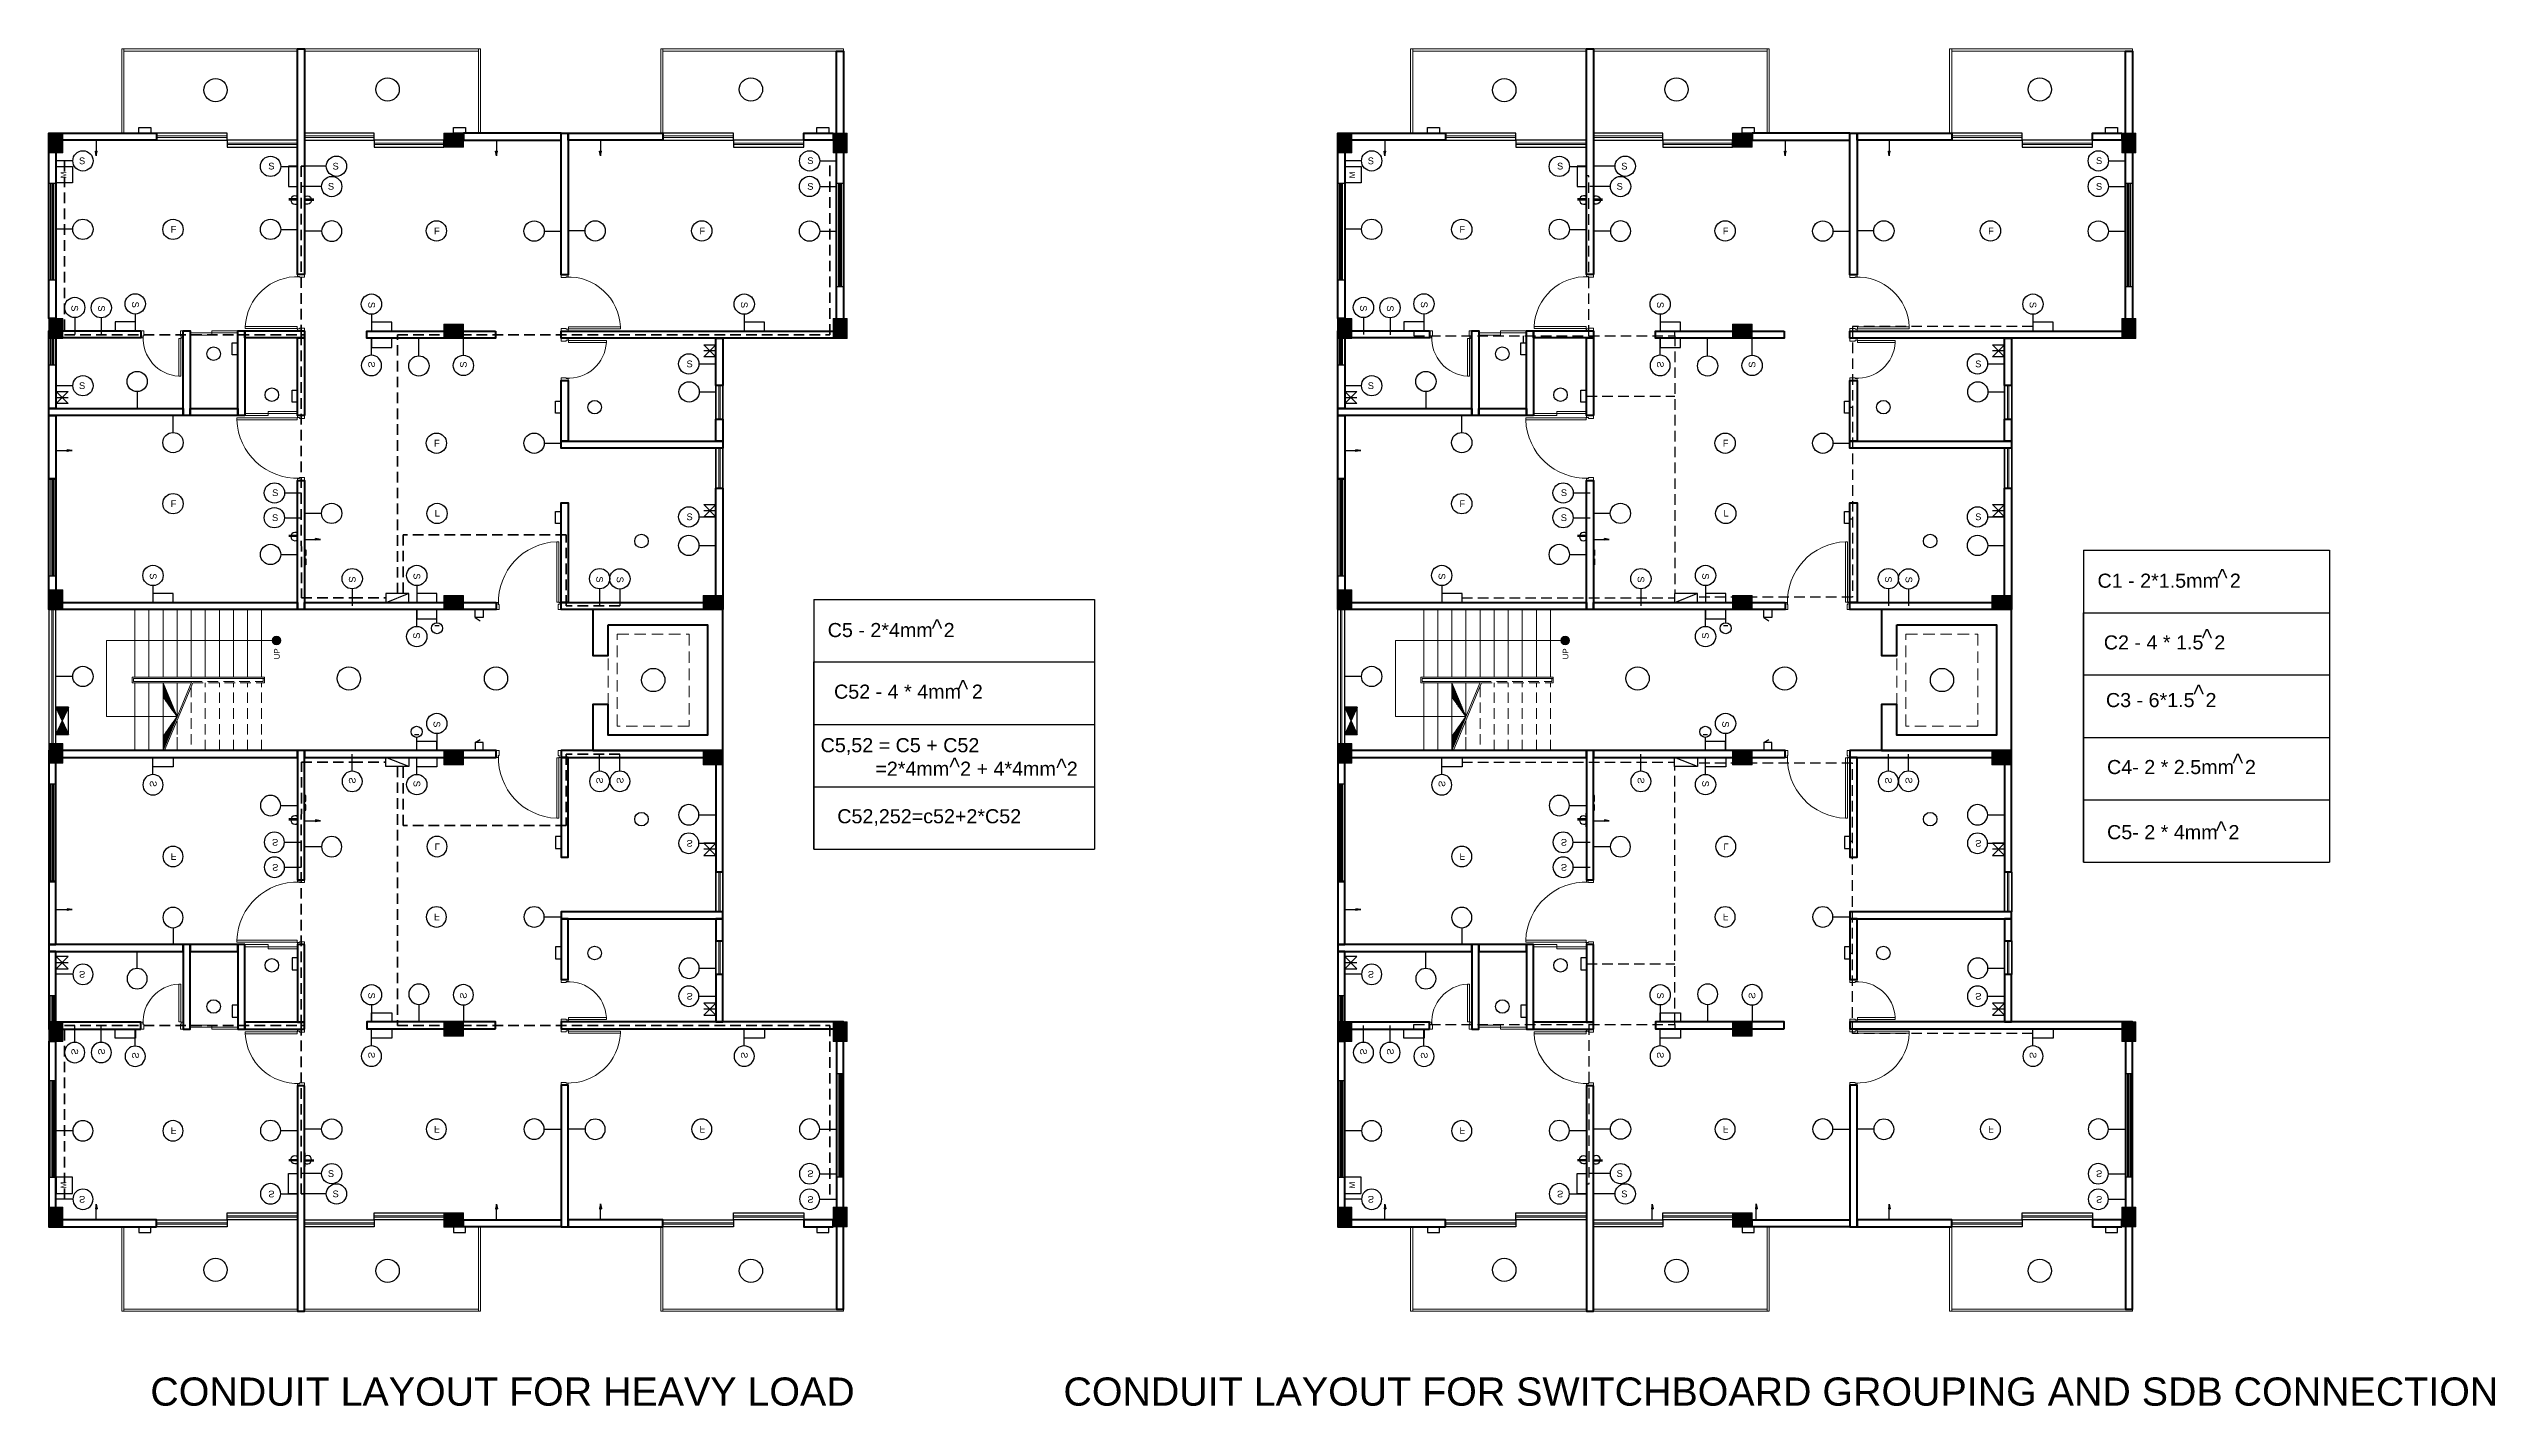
# Model space of a CAD drawing. Header units: feet. Extents: x -557 to 5700, y -423 to 603.
# Drawn here: x 3031 to 4766, y -417 to 546 of the extents above; entities that cross this region are included whole.
import ezdxf

# ---------------------------------------------------------------- set-up
doc = ezdxf.new("R2010")
doc.units = ezdxf.units.FT
doc.header["$LTSCALE"] = 30
doc.header["$MEASUREMENT"] = 0
doc.linetypes.add('HIDDEN', pattern=[0.375, 0.25, -0.125])
for name, color, linetype, lineweight in [('3 bed', 7, 'Continuous', 0), ('Door', 36, 'Continuous', 18), ('FINAL STRUCTURE', 250, 'Continuous', 0), ('h', 250, 'HIDDEN', 5), ('NF_16.02.2022', 7, 'Continuous', 0), ('wall', 250, 'Continuous', 100), ('window', 250, 'Continuous', 0)]:
    doc.layers.add(name, color=color, linetype=linetype, lineweight=lineweight)
doc.layers.add('FINAL SHEET', color=7, linetype='Continuous')
doc.layers.add('FUR', color=251, linetype='Continuous')
doc.styles.get("Standard").update_dxf_attribs({"font": 'arial.ttf'})

msp = doc.modelspace()

# ---------------------------------------------------------------- texts
at = {"char_height": 20, "attachment_point": 1}
for s, insert in [('CONDUIT LAYOUT FOR HEAVY LOAD', (3102.60937, -397.01709)), ('CONDUIT LAYOUT FOR SWITCHBOARD GROUPING AND SDB CONNECTION', (3750.5601, -397.01709))]:
    msp.add_mtext_dynamic_manual_height_columns(s, width=3615.9845896, gutter_width=100, heights=[0], dxfattribs=dict(at, insert=insert))

# ---------------------------------------------------------------- blocks, each defined once
blk = doc.blocks.new('*U60')
blk.add_lwpolyline([(12498666, -555594), (12499374, -555594), (12499374, -555719), (12498666, -555719)], close=True)
at = {"lineweight": 30}
blk.add_lwpolyline([(12498666, -555594), (12498666, -555719), (12499374, -555719), (12499374, -555594)], close=True, dxfattribs=at)
at = {"layer": 'window'}
blk.add_lwpolyline([(12498666, -555644), (12498666, -555669), (12499374, -555669), (12499374, -555644)], close=True, dxfattribs=at)
blk = doc.blocks.new('*U61')
blk.add_lwpolyline([(12498003, -555594), (12498603, -555594), (12498603, -555719), (12498003, -555719)], close=True)
at = {"lineweight": 30}
blk.add_lwpolyline([(12498003, -555594), (12498003, -555719), (12498603, -555719), (12498603, -555594)], close=True, dxfattribs=at)
at = {"layer": 'window'}
blk.add_lwpolyline([(12498003, -555644), (12498003, -555669), (12498603, -555669), (12498603, -555644)], close=True, dxfattribs=at)
blk = doc.blocks.new('*U55')
for points in [[(-750, -56.5), (-744, -56.5), (-744, -62.5), (-715, -62.5), (-715, -27.5), (-700, -27.5), (-700, 62.5), (-744, 62.5), (-744, 56.5), (-750, 56.5), (-750, 62.5), (-750, -62.5)], [(0, -56.5), (-6, -56.5), (-6, -62.5), (-35, -62.5), (-35, -27.5), (-50, -27.5), (-50, 62.5), (-6, 62.5), (-6, 56.5), (0, 56.5), (0, 62.5), (0, -62.5)], [(-707.5, -740), (-707.5, -70), (-672.5, -70), (-672.5, -740)]]:
    blk.add_lwpolyline(points, close=True)
blk.add_lwpolyline([(-707.5, -70), (-712.5, -67.5), (-715, -62.5)])
blk.add_circle((-712.5, -67.5), 5)
blk.add_arc((-712.5, -67.5), 673.7, 273.40392, 3.40392)
blk = doc.blocks.new('*U58')
blk.add_lwpolyline([(12498290, -555594), (12499540, -555594), (12499540, -555719), (12498290, -555719)], close=True)
at = {"lineweight": 30}
blk.add_lwpolyline([(12498290, -555594), (12498290, -555719), (12499540, -555719), (12499540, -555594)], close=True, dxfattribs=at)
at = {"layer": 'window'}
blk.add_lwpolyline([(12498290, -555644), (12498290, -555669), (12499540, -555669), (12499540, -555644)], close=True, dxfattribs=at)
blk = doc.blocks.new('*U53')
for points in [[(-1000, -56.5), (-994, -56.5), (-994, -62.5), (-965, -62.5), (-965, -27.5), (-950, -27.5), (-950, 62.5), (-994, 62.5), (-994, 56.5), (-1000, 56.5), (-1000, 62.5), (-1000, -62.5)], [(0, -56.5), (-6, -56.5), (-6, -62.5), (-35, -62.5), (-35, -27.5), (-50, -27.5), (-50, 62.5), (-6, 62.5), (-6, 56.5), (0, 56.5), (0, 62.5), (0, -62.5)], [(-42.5, -990), (-42.5, -70), (-77.5, -70), (-77.5, -990)]]:
    blk.add_lwpolyline(points, close=True)
blk.add_lwpolyline([(-42.5, -70), (-37.5, -67.5), (-35, -62.5)])
blk.add_circle((-37.5, -67.5), 5)
blk.add_arc((-37.5, -67.5), 923.4, 177.51719, 267.51719)
blk = doc.blocks.new('*U49')
for points in [[(-42.5, 990), (-42.5, 70), (-77.5, 70), (-77.5, 990)], [(-1000, 56.5), (-994, 56.5), (-994, 62.5), (-965, 62.5), (-965, 27.5), (-950, 27.5), (-950, -62.5), (-994, -62.5), (-994, -56.5), (-1000, -56.5), (-1000, -62.5), (-1000, 62.5)], [(0, 56.5), (-6, 56.5), (-6, 62.5), (-35, 62.5), (-35, 27.5), (-50, 27.5), (-50, -62.5), (-6, -62.5), (-6, -56.5), (0, -56.5), (0, -62.5), (0, 62.5)]]:
    blk.add_lwpolyline(points, close=True)
blk.add_lwpolyline([(-42.5, 70), (-37.5, 67.5), (-35, 62.5)])
blk.add_circle((-37.5, 67.5), 5)
blk.add_arc((-37.5, 67.5), 923.4, 92.48281, 182.48281)
blk = doc.blocks.new('*U54')
for points in [[(-1107.5, 1140), (-1107.5, 70), (-1072.5, 70), (-1072.5, 1140)], [(-1150, 56.5), (-1144, 56.5), (-1144, 62.5), (-1115, 62.5), (-1115, 27.5), (-1100, 27.5), (-1100, -62.5), (-1144, -62.5), (-1144, -56.5), (-1150, -56.5), (-1150, -62.5), (-1150, 62.5)], [(0, 56.5), (-6, 56.5), (-6, 62.5), (-35, 62.5), (-35, 27.5), (-50, 27.5), (-50, -62.5), (-6, -62.5), (-6, -56.5), (0, -56.5), (0, -62.5), (0, 62.5)]]:
    blk.add_lwpolyline(points, close=True)
blk.add_lwpolyline([(-1107.5, 70), (-1112.5, 67.5), (-1115, 62.5)])
blk.add_circle((-1112.5, 67.5), 5)
blk.add_arc((-1112.5, 67.5), 1073.2, 357.86408, 87.86408)
blk = doc.blocks.new('*U59')
blk.add_lwpolyline([(12498307, -555594), (12499540, -555594), (12499540, -555719), (12498307, -555719)], close=True)
at = {"lineweight": 30}
blk.add_lwpolyline([(12498307, -555594), (12498307, -555719), (12499540, -555719), (12499540, -555594)], close=True, dxfattribs=at)
at = {"layer": 'window'}
blk.add_lwpolyline([(12498307, -555644), (12498307, -555669), (12499540, -555669), (12499540, -555644)], close=True, dxfattribs=at)
blk = doc.blocks.new('*X42')
at = {"color": 0}
for p, q in [((716.9, 154.5), (718.7, 156.3)), ((717.1, 154.5), (719, 156.4)), ((717.3, 154.5), (719.3, 156.5)), ((717.4, 154.5), (719.6, 156.7)), ((717.6, 154.5), (719.9, 156.8)), ((717.8, 154.5), (720.2, 156.9)), ((718, 154.5), (720.5, 157)), ((718.1, 154.5), (720.8, 157.2)), ((718.3, 154.5), (721.2, 157.3)), ((718.5, 154.5), (721.5, 157.4)), ((718.7, 154.5), (721.8, 157.5)), ((718.8, 154.5), (722.1, 157.7)), ((719, 154.5), (722.4, 157.8)), ((719.2, 154.5), (722.7, 157.9)), ((719.4, 154.5), (723, 158.1)), ((719.6, 154.5), (723.3, 158.2)), ((719.7, 154.5), (723.6, 158.3)), ((719.9, 154.5), (723.9, 158.4)), ((720.1, 154.5), (724.2, 158.6)), ((720.3, 154.5), (724.5, 158.7)), ((720.4, 154.5), (724.8, 158.8)), ((720.6, 154.5), (725.1, 158.9)), ((720.8, 154.5), (725.4, 159.1)), ((721, 154.5), (725.7, 159.2)), ((721.1, 154.5), (726, 159.3)), ((721.3, 154.5), (726.3, 159.4)), ((721.5, 154.5), (726.6, 159.6)), ((721.7, 154.5), (726.9, 159.7)), ((721.9, 154.5), (727.2, 159.8)), ((722, 154.5), (727.5, 159.9)), ((722.2, 154.5), (727.8, 160.1)), ((722.4, 154.5), (728.1, 160.2)), ((722.6, 154.5), (728.4, 160.3)), ((722.7, 154.5), (728.7, 160.5)), ((722.9, 154.5), (729, 160.6)), ((723.1, 154.5), (729.3, 160.7)), ((723.3, 154.5), (729.6, 160.8)), ((723.4, 154.5), (729.9, 161)), ((723.6, 154.5), (730.2, 161.1)), ((723.8, 154.5), (730.5, 161.2)), ((724, 154.5), (730.8, 161.3)), ((724.1, 154.5), (731.2, 161.5)), ((724.3, 154.5), (731.5, 161.6)), ((724.9, 154.9), (731.8, 161.7)), ((725.5, 155.3), (732.1, 161.8)), ((726.1, 155.7), (732.4, 162)), ((726.8, 156.2), (732.7, 162.1)), ((727.4, 156.6), (733, 162.2)), ((728, 157.1), (733.3, 162.3)), ((728.6, 157.5), (733.6, 162.5)), ((729.2, 157.9), (733.9, 162.6)), ((729.8, 158.4), (734.2, 162.7)), ((730.5, 158.8), (734.5, 162.9)), ((731.1, 159.3), (734.8, 163)), ((731.7, 159.7), (735.1, 163.1)), ((732.3, 160.2), (735.4, 163.2)), ((732.9, 160.6), (735.7, 163.4)), ((733.6, 161), (736, 163.5)), ((734.2, 161.5), (736.3, 163.6)), ((734.8, 161.9), (736.6, 163.7)), ((735.4, 162.4), (736.9, 163.9)), ((736, 162.8), (737.2, 164)), ((736.7, 163.3), (737.5, 164.1)), ((737.3, 163.7), (737.8, 164.2)), ((737.9, 164.1), (738.1, 164.4)), ((714.4, 154.5), (714.5, 154.5)), ((714.6, 154.5), (714.8, 154.6)), ((714.8, 154.5), (715.1, 154.8)), ((715, 154.5), (715.4, 154.9)), ((715.1, 154.5), (715.7, 155)), ((715.3, 154.5), (716, 155.1)), ((715.5, 154.5), (716.3, 155.3)), ((715.7, 154.5), (716.6, 155.4)), ((715.8, 154.5), (716.9, 155.5)), ((716, 154.5), (717.2, 155.7)), ((716.2, 154.5), (717.5, 155.8)), ((716.4, 154.5), (717.8, 155.9)), ((716.5, 154.5), (718.1, 156)), ((716.7, 154.5), (718.4, 156.2))]:
    blk.add_line(p, q, dxfattribs=at)
blk = doc.blocks.new('STAIR')
at = {"layer": 'NF_16.02.2022'}
for p, q in [((0, 0), (48, 0)), ((49, 2), (49, -91)), ((0, -10), (48, -10)), ((0, -20), (48, -20)), ((0, -30), (48, -30)), ((0, -40), (48, -40)), ((0, -50), (48, -50)), ((51, -91), (51, -49.6)), ((100, -70), (51, -49.6)), ((100.4, -69.1), (52, -48.9)), ((0, -60), (48, -60)), ((0, -60), (48, -60)), ((76, -60), (52, -60)), ((76, -60), (52, -60)), ((52, -70), (76, -60)), ((76, -60), (62, -70)), ((76, -60), (90, -70)), ((0, -70), (48, -70)), ((0, -70), (48, -70)), ((0, -80), (48, -80)), ((0, -80), (48, -80)), ((52, -70), (98, -70)), ((100, -70), (52, -70)), ((100, -80), (52, -80)), ((0, -90), (48, -90)), ((49, -91), (51, -91)), ((100, -90), (52, -90))]:
    blk.add_line(p, q, dxfattribs=at)
at = {"layer": 'NF_16.02.2022', "linetype": 'HIDDEN'}
for p, q in [((51, 1), (49, 1)), ((51, -49.6), (51, 1)), ((100, 0), (52, 0)), ((100, -10), (52, -10)), ((100, -20), (52, -20)), ((100, -30), (52, -30)), ((100, -40), (52, -40)), ((54.6, -50), (100, -50)), ((100, -60), (78.6, -60)), ((98, -60), (78.6, -60))]:
    blk.add_line(p, q, dxfattribs=at)
at = {"layer": 'NF_16.02.2022'}
for points in [[(76, -60), (76, -110), (22, -110), (22, 10.5)], [(49, 2), (48, 2), (48, -92), (52, -92)], [(52, -92), (52, -50)]]:
    blk.add_lwpolyline(points, dxfattribs=at)
at = {"layer": 'NF_16.02.2022', "linetype": 'HIDDEN'}
blk.add_lwpolyline([(52, -48.9), (52, 2), (49, 2)], dxfattribs=at)
at = {"layer": 'NF_16.02.2022'}
blk.add_blockref('*X42', (-662.3, -224.5), dxfattribs=at)
at = {"layer": 'NF_16.02.2022', "xscale": -1}
blk.add_blockref('*X42', (814.3, -224.5), dxfattribs=at)
blk = doc.blocks.new('*U56')
blk.add_lwpolyline([(12498103, -555594), (12500478, -555594), (12500478, -555719), (12498103, -555719)], close=True)
at = {"lineweight": 30}
blk.add_lwpolyline([(12498103, -555594), (12498103, -555719), (12500478, -555719), (12500478, -555594)], close=True, dxfattribs=at)
at = {"layer": 'window'}
blk.add_lwpolyline([(12498103, -555644), (12498103, -555669), (12500478, -555669), (12500478, -555644)], close=True, dxfattribs=at)
blk = doc.blocks.new('FINAL STRUCTURE')
at = {"layer": 'FINAL STRUCTURE'}
blk.add_hatch(color=256, dxfattribs=at).paths.add_polyline_path([(16171863, 1282315), (16171863, 1281965), (16172113, 1281965), (16172113, 1282315)])
blk.add_lwpolyline([(16171863, 1282315), (16171863, 1281965), (16172113, 1281965), (16172113, 1282315)], close=True, dxfattribs=at)
blk = doc.blocks.new('lift-8p')
at = {"layer": 'h'}
blk.add_line((75, 16), (75, -16), dxfattribs=at)
blk.add_lwpolyline([(69, 30), (69, -30), (22, -30), (22, 30)], close=True, dxfattribs=at)
at = {"layer": 'wall', "lineweight": 50}
blk.add_lwpolyline([(75, -36), (10, -36), (10, 36), (75, 36), (75, 16), (85, 16), (85, 46), (0, 46), (0, -46), (85, -46), (85, -16), (75, -16)], close=True, dxfattribs=at)
blk = doc.blocks.new('erff')
at = {"layer": 'wall', "xscale": 25.35278301872314, "yscale": 25.35278301872314, "zscale": 25.35278301872314, "rotation": 90}
blk.add_blockref('lift-8p', (15643917, 1480724), dxfattribs=at)
blk = doc.blocks.new('fgrn')
blk.add_line((999.9, 781.7), (989.9, 781.7))
blk.add_circle((1005.9, 781.7), 6)
blk = doc.blocks.new('rgfnh')
blk.add_line((1024.1, 801.5), (1034.1, 801.5))
blk.add_circle((1018.1, 801.5), 6)
blk = doc.blocks.new('FUK')
blk.add_lwpolyline([(1084, 783.5), (1091, 783.5), (1091, 776.5), (1084, 776.5)], close=True)
at = {"color": 1, "insert": (1085.9, 781.6), "char_height": 2.48, "attachment_point": 1}
blk.add_mtext_dynamic_manual_height_columns('M', width=66.194, gutter_width=12.4, heights=[0], dxfattribs=at)
blk = doc.blocks.new('TYNMTYM')
h = blk.add_hatch(color=256)
h.dxf.hatch_style = 1
h.paths.add_polyline_path([(1092.8, 787.2), (1092.8, 786.4), (1097, 786.4)])
h.paths.add_polyline_path([(1097, 786.4), (1092.8, 786.4), (1092.8, 785.7)])
for p, q in [((1083.3, 786.4), (1097, 786.4)), ((1097, 786.4), (1092.8, 787.2)), ((1092.8, 785.7), (1092.8, 787.2)), ((1097, 786.4), (1092.8, 785.7))]:
    blk.add_line(p, q)
blk = doc.blocks.new('efdb')
blk.add_line((1057.7, 765.2), (1066.7, 765.2))
for points in [[(1057.7, 769.7), (1066.7, 769.7), (1057.7, 760.7)], [(1057.7, 769.7), (1066.7, 760.7), (1057.7, 760.7)]]:
    blk.add_lwpolyline(points)
blk = doc.blocks.new('RTB')
h = blk.add_hatch(color=1)
h.dxf.hatch_style = 1
h.paths.add_polyline_path([(1080.3, 779.6), (1080.9, 779.6), (1080.9, 782.4), (1080.3, 782.4)])
blk.add_lwpolyline([(1080.3, 782.4), (1080.9, 782.4), (1080.9, 779.6), (1080.3, 779.6)], close=True)
blk = doc.blocks.new('FG N')
at = {"true_color": 0x6e28b8}
h = blk.add_hatch(color=192, dxfattribs=at)
h.dxf.hatch_style = 1
h.paths.add_polyline_path([(1079.6, 782.3), (1079, 782.3), (1079, 779.6), (1079.6, 779.6)])
blk.add_lwpolyline([(1079, 782.3), (1079.6, 782.3), (1079.6, 779.6), (1079, 779.6)], close=True)
blk = doc.blocks.new('eb')
blk.add_line((1033.2, 780.6), (1037.6, 783.4))
blk.add_lwpolyline([(1033.2, 773.6), (1040.2, 773.6), (1040.2, 780.6), (1033.2, 780.6)], close=True)
blk = doc.blocks.new('YDTR7IK')
blk.add_line((1054.5, 748.6), (1058.1, 748.6))
blk.add_circle((1056.3, 750.8), 4.8)
blk = doc.blocks.new('RYFMH')
blk.add_line((1066.5, 785.8), (1077.8, 790.3))
blk.add_lwpolyline([(1077.8, 790.3), (1066.5, 790.3), (1066.5, 785.8), (1077.8, 785.8)], close=True)
blk = doc.blocks.new('EGBDTG')
h = blk.add_hatch(color=256)
h.dxf.hatch_style = 1
h.paths.add_polyline_path([(1115.3, 784), (1108.6, 780.9), (1115.3, 777.8)])
h.paths.add_polyline_path([(1101.8, 777.8), (1108.6, 780.9), (1101.8, 784)])
for p, q in [((1101.8, 777.8), (1115.3, 784)), ((1101.8, 784), (1115.3, 777.8))]:
    blk.add_line(p, q)
blk.add_lwpolyline([(1115.3, 784), (1101.8, 784), (1101.8, 777.8), (1115.3, 777.8)], close=True)
blk = doc.blocks.new('GILFJ')
blk.add_circle((1415, 386.8), 4.8)
at = {"insert": (1413.9, 388.4), "char_height": 3.16, "attachment_point": 1}
blk.add_mtext_dynamic_manual_height_columns('F', width=98.471, gutter_width=15.8, heights=[0], dxfattribs=at)
blk = doc.blocks.new('GIL')
blk.add_line((1401.9, 773.2), (1409.9, 773.2))
blk.add_circle((1397.1, 773.2), 4.8)
at = {"insert": (1396, 774.9), "char_height": 3.16, "attachment_point": 1}
blk.add_mtext_dynamic_manual_height_columns('S', width=98.471, gutter_width=15.8, heights=[0], dxfattribs=at)
blk = doc.blocks.new('FG')
blk.add_line((1246.1, 466.1, -64.1), (1234.1, 466.1, -64.1))
blk.add_circle((1253.3, 466.1, -64.1), 7.2)
at = {"color": 3, "insert": (1254.9, 468.5, -64.1), "char_height": 4.74, "attachment_point": 3}
blk.add_mtext_dynamic_manual_height_columns('S', width=147.706, gutter_width=23.7, heights=[0], dxfattribs=at)
blk = doc.blocks.new('TUK')
blk.add_line((1399.2, 816.3), (1407.2, 816.3))
blk.add_circle((1394.4, 816.3), 4.8)
at = {"color": 3, "insert": (1393.3, 817.9), "char_height": 3.16, "attachment_point": 1}
blk.add_mtext_dynamic_manual_height_columns('S', width=98.471, gutter_width=15.8, heights=[0], dxfattribs=at)
blk = doc.blocks.new('GUIL')
blk.add_circle((1397.7, 371.7), 4.8)
at = {"insert": (1396.6, 373.4), "char_height": 3.16, "attachment_point": 1}
blk.add_mtext_dynamic_manual_height_columns('L', width=98.471, gutter_width=15.8, heights=[0], dxfattribs=at)
blk = doc.blocks.new('fgn')
blk.add_line((1458, 357.3, -64.1), (1458, 345.3, -64.1))
blk.add_circle((1458, 364.5, -64.1), 7.2)
at = {"color": 18, "true_color": 0x000000, "insert": (1460.5, 366.1, -64.1), "char_height": 4.74, "attachment_point": 1, "rotation": 270}
blk.add_mtext_dynamic_manual_height_columns('S', width=147.706, gutter_width=23.7, heights=[0], dxfattribs=at)
blk = doc.blocks.new('dgbr')
blk.add_line((1303, 164.8, -64.1), (1303, 152.8, -64.1))
blk.add_circle((1303, 172, -64.1), 7.2)
at = {"color": 18, "true_color": 0x000000, "insert": (1305.5, 173.6, -64.1), "char_height": 4.74, "attachment_point": 1, "rotation": 270}
blk.add_mtext_dynamic_manual_height_columns('S', width=147.706, gutter_width=23.7, heights=[0], dxfattribs=at)
blk = doc.blocks.new('SFVB')
at = {"layer": 'NF_16.02.2022', "true_color": 0x000000}
h = blk.add_hatch(color=18, dxfattribs=at)
edge = h.paths.add_edge_path()
edge.add_arc((3192.1, 125.8), 3, 0, 360)
for p, q in [((3227.5, 462.3, -64.1), (3212.1, 462.3, -64.1)), ((3224.1, 447.9, -64.1), (3209.6, 447.9, -64.1)), ((3032.1, 321.5, -64.1), (3032.1, 340.5, -64.1)), ((3033.1, 321.5, -64.1), (3033.1, 340.5, -64.1)), ((3034.1, 321.5, -64.1), (3034.1, 340.5, -64.1)), ((3030.6, 321.5, -64.1), (3035.6, 321.5, -64.1)), ((3032.1, 240.6, -64.1), (3032.1, 171.5, -64.1)), ((3033.1, 240.6, -64.1), (3033.1, 171.5, -64.1)), ((3034.1, 240.6, -64.1), (3034.1, 171.5, -64.1)), ((3035.6, 171.5, -64.1), (3030.6, 171.5, -64.1)), ((3291.7, 164.8, -64.1), (3291.7, 152.8, -64.1)), ((3291.7, 135.8, -64.1), (3291.7, 147.8, -64.1)), ((3306, 138.4, -64.1), (3306, 141.3, -64.1)), ((3291.5, 57.1, -64.1), (3291.5, 54.2, -64.1)), ((3305.9, 59.8, -64.1), (3305.9, 47.8, -64.1)), ((3291.7, 30.8, -64.1), (3291.7, 42.8, -64.1)), ((3035.6, 24, -64.1), (3030.6, 24, -64.1)), ((3032.1, -45.1, -64.1), (3032.1, 24, -64.1)), ((3033.1, -45.1, -64.1), (3033.1, 24, -64.1)), ((3034.1, -45.1, -64.1), (3034.1, 24, -64.1)), ((3030.6, -126, -64.1), (3035.6, -126, -64.1)), ((3032.1, -126, -64.1), (3032.1, -145, -64.1)), ((3033.1, -126, -64.1), (3033.1, -145, -64.1)), ((3034.1, -126, -64.1), (3034.1, -145, -64.1)), ((3224.1, -252.4, -64.1), (3209.6, -252.4, -64.1)), ((3227.5, -266.8, -64.1), (3212.1, -266.8, -64.1))]:
    blk.add_line(p, q)
at = {"elevation": -64.1}
for points in [[(3094.5, 489.8), (3103, 489.8), (3103, 485.8), (3094.5, 485.8)], [(3317.8, 489.8), (3326.3, 489.8), (3326.3, 485.8), (3317.8, 485.8)], [(3575.6, 489.8), (3584.1, 489.8), (3584.1, 485.8), (3575.6, 485.8)], [(3200.7, 462.3), (3200.7, 447.9), (3207.1, 447.9), (3207.1, 462.3)], [(3092, 351.9), (3077.6, 351.9), (3077.6, 345.5), (3092, 345.5)], [(3259.5, 345.3), (3273.9, 345.3), (3273.9, 351.7), (3259.5, 351.7)], [(3524, 345.3), (3538.4, 345.3), (3538.4, 351.7), (3524, 351.7)], [(3160.6, 328.5), (3160.6, 336.9), (3164.6, 336.9), (3164.6, 328.5)], [(3273.9, 340.3), (3259.5, 340.3), (3259.5, 333.8), (3273.9, 333.8)], [(3203.2, 294.9), (3203.2, 303.4), (3207.1, 303.4), (3207.1, 294.9)], [(3390.2, 287.2), (3390.2, 295.6), (3394.1, 295.6), (3394.1, 287.2)], [(3390.2, 208.8), (3390.2, 217.3), (3394.1, 217.3), (3394.1, 208.8)], [(3104.5, 152.8), (3118.9, 152.8), (3118.9, 159.2), (3104.5, 159.2)], [(3291.7, 152.8), (3306, 152.8), (3306, 159.2), (3291.7, 159.2)], [(3291.7, 141.3), (3306, 141.3), (3306, 147.8), (3291.7, 147.8)], [(3305.9, 54.2), (3291.5, 54.2), (3291.5, 47.8), (3305.9, 47.8)], [(3104.5, 42.8), (3118.9, 42.8), (3118.9, 36.3), (3104.5, 36.3)], [(3291.7, 42.8), (3306, 42.8), (3306, 36.3), (3291.7, 36.3)], [(3390.2, -13.3), (3390.2, -21.7), (3394.1, -21.7), (3394.1, -13.3)], [(3203.2, -99.4), (3203.2, -107.8), (3207.1, -107.8), (3207.1, -99.4)], [(3390.2, -91.6), (3390.2, -100.1), (3394.1, -100.1), (3394.1, -91.6)], [(3160.6, -132.9), (3160.6, -141.4), (3164.6, -141.4), (3164.6, -132.9)], [(3273.9, -144.7), (3259.5, -144.7), (3259.5, -138.3), (3273.9, -138.3)], [(3092, -156.4), (3077.6, -156.4), (3077.6, -150), (3092, -150)], [(3259.5, -149.7), (3273.9, -149.7), (3273.9, -156.2), (3259.5, -156.2)], [(3524, -149.7), (3538.4, -149.7), (3538.4, -156.2), (3524, -156.2)], [(3200.7, -266.8), (3200.7, -252.4), (3207.1, -252.4), (3207.1, -266.8)], [(3094.5, -294.2), (3103, -294.2), (3103, -290.2), (3094.5, -290.2)], [(3317.8, -294.2), (3326.3, -294.2), (3326.3, -290.2), (3317.8, -290.2)], [(3575.6, -294.2), (3584.1, -294.2), (3584.1, -290.2), (3575.6, -290.2)]]:
    blk.add_lwpolyline(points, close=True, dxfattribs=at)
for centre, radius in [((3148.9, 516.3), 8.26), ((3271, 516.8), 8.26), ((3528.8, 516.8), 8.26), ((3234.7, 462.3, -64.1), 7.2), ((3231.3, 447.9, -64.1), 7.2), ((3147.5, 329.3), 4.8), ((3188.8, 300.2), 4.8), ((3417.9, 291.4), 4.8), ((3451.1, 196.4, -64.1), 4.8), ((3291.7, 172, -64.1), 7.2), ((3291.7, 128.6, -64.1), 7.2), ((3243.5, 98.9), 8.26), ((3243.5, 98.9), 8.26), ((3347.9, 98.9), 8.26), ((3459.5, 97.8, -64.1), 8.26), ((3305.9, 67, -64.1), 7.2), ((3291.7, 23.6, -64.1), 7.2), ((3451.1, -0.9, -64.1), 4.8), ((3188.8, -104.6), 4.8), ((3417.9, -95.9), 4.8), ((3147.5, -133.8), 4.8), ((3231.3, -252.4, -64.1), 7.2), ((3234.7, -266.8, -64.1), 7.2), ((3148.9, -320.7), 8.26), ((3271, -321.3), 8.26), ((3528.8, -321.3), 8.26)]:
    blk.add_circle(centre, radius)
at = {"layer": 'FINAL SHEET'}
for p, q in [((3030.6, 450.4, -64.1), (3035.6, 450.4, -64.1)), ((3032.1, 381.8, -64.1), (3032.1, 450.4, -64.1)), ((3033.1, 381.8, -64.1), (3033.1, 450.4, -64.1)), ((3034.1, 381.8, -64.1), (3034.1, 450.4, -64.1)), ((3589.6, 450.3, -64.1), (3594.6, 450.3, -64.1)), ((3591.1, 376.9, -64.1), (3591.1, 450.3, -64.1)), ((3592.1, 376.9, -64.1), (3592.1, 450.3, -64.1)), ((3593.1, 376.9, -64.1), (3593.1, 450.3, -64.1)), ((3030.6, 381.8, -64.1), (3035.6, 381.8, -64.1)), ((3589.6, 376.9, -64.1), (3594.6, 376.9, -64.1)), ((3508.9, 147.8, -64.1), (3508.9, 42.8, -64.1)), ((3030.6, -186.3, -64.1), (3035.6, -186.3, -64.1)), ((3032.1, -186.3, -64.1), (3032.1, -254.9, -64.1)), ((3033.1, -186.3, -64.1), (3033.1, -254.9, -64.1)), ((3034.1, -186.3, -64.1), (3034.1, -254.9, -64.1)), ((3589.6, -181.4, -64.1), (3594.6, -181.4, -64.1)), ((3591.1, -181.4, -64.1), (3591.1, -254.7, -64.1)), ((3592.1, -181.4, -64.1), (3592.1, -254.7, -64.1)), ((3593.1, -181.4, -64.1), (3593.1, -254.7, -64.1)), ((3030.6, -254.9, -64.1), (3035.6, -254.9, -64.1)), ((3589.6, -254.7, -64.1), (3594.6, -254.7, -64.1))]:
    blk.add_line(p, q, dxfattribs=at)
at = {"layer": 'h', "color": 3, "linetype": 'HIDDEN', "lineweight": 35}
for p, q in [((3041.6, 466.1, -64.1), (3041.6, 342.8, -64.1)), ((3212.1, 462.3, -64.1), (3209.6, 462.3, -64.1)), ((3209.6, 462.3, -64.1), (3209.6, 342.8, -64.1)), ((3584.8, 342.8, -64.1), (3584.8, 466.1, -64.1)), ((3041.6, 342.8, -64.1), (3212.1, 342.8, -64.1)), ((3209.6, 342.8, -64.1), (3209.8, 156, -64.1)), ((3277.9, 342.8, -64.1), (3584.8, 342.8, -64.1)), ((3397.6, 200.8, -64.1), (3282.1, 200.8, -64.1)), ((3282.1, 200.8, -64.1), (3282.1, 159.2, -64.1)), ((3397.6, 150.4, -64.1), (3397.6, 200.8, -64.1)), ((3209.8, 156, -64.1), (3245.9, 156, -64.1)), ((3245.9, 156, -64.1), (3269.8, 156, -64.1)), ((3435.8, 150.4, -64.1), (3397.6, 150.4, -64.1)), ((3209.6, -147.3, -64.1), (3209.8, 39.6, -64.1)), ((3209.8, 39.6, -64.1), (3245.9, 39.6, -64.1)), ((3245.9, 39.6, -64.1), (3269.8, 39.6, -64.1)), ((3282.1, -5.3, -64.1), (3282.1, 36.4, -64.1)), ((3435.8, 45.2, -64.1), (3397.6, 45.2, -64.1)), ((3397.6, 45.2, -64.1), (3397.6, -5.3, -64.1)), ((3397.6, -5.3, -64.1), (3282.1, -5.3, -64.1)), ((3041.6, -270.5, -64.1), (3041.6, -147.3, -64.1)), ((3041.6, -147.3, -64.1), (3212.1, -147.3, -64.1)), ((3209.6, -266.8, -64.1), (3209.6, -147.3, -64.1)), ((3277.9, -147.3, -64.1), (3584.8, -147.3, -64.1)), ((3584.8, -147.3, -64.1), (3584.8, -270.6, -64.1)), ((3212.1, -266.8, -64.1), (3209.6, -266.8, -64.1))]:
    blk.add_line(p, q, dxfattribs=at)
at = {"layer": 'h', "color": 3, "linetype": 'HIDDEN', "lineweight": 35, "elevation": -64.1}
for points in [[(3277.9, 159.2), (3277.9, 342.8)], [(3277.9, 36.4), (3277.9, -147.3)]]:
    blk.add_lwpolyline(points, dxfattribs=at)
at = {"layer": 'NF_16.02.2022'}
blk.add_circle((3192.1, 125.8, -64.1), 3, dxfattribs=at)
at = {"layer": 'wall', "elevation": -64.1}
for points in [[(3212.1, 385.5), (3207.1, 385.5), (3207.1, 545.5), (3212.1, 545.5)], [(3594.6, 345.3), (3589.6, 345.3), (3589.6, 544), (3594.6, 544)], [(3107.1, 485.8), (3107.1, 480.8), (3030.6, 480.8), (3030.6, 485.8)], [(3035.6, 354.3), (3030.6, 354.3), (3030.6, 480.8), (3035.6, 480.8)], [(3324.8, 485.8), (3324.8, 480.8), (3394.1, 480.8), (3394.1, 485.8)], [(3399.1, 385.3), (3394.1, 385.3), (3394.1, 485.8), (3399.1, 485.8)], [(3466.4, 485.8), (3466.4, 480.8), (3399.1, 480.8), (3399.1, 485.8)], [(3587.1, 485.8), (3587.1, 480.8), (3566.4, 480.8), (3566.4, 485.8)], [(3095.9, 345.5), (3095.9, 340.5), (3030.6, 340.5), (3030.6, 345.5)], [(3035.6, 290.4), (3030.6, 290.4), (3030.6, 340.5), (3035.6, 340.5)], [(3130.9, 285.4), (3125.9, 285.4), (3125.9, 345.5), (3130.9, 345.5)], [(3169.6, 285.4), (3164.6, 285.4), (3164.6, 345.5), (3169.6, 345.5)], [(3212.1, 345.5), (3212.1, 340.5), (3169.6, 340.5), (3169.6, 345.5)], [(3212.1, 285.4), (3207.1, 285.4), (3207.1, 340.5), (3212.1, 340.5)], [(3347.6, 345.3), (3347.6, 340.3), (3256.2, 340.3), (3256.2, 345.3)], [(3594.6, 345.3), (3594.6, 340.3), (3394.1, 340.3), (3394.1, 345.3)], [(3508.9, 306.8), (3503.9, 306.8), (3503.9, 340.3), (3508.9, 340.3)], [(3399.1, 267.3), (3394.1, 267.3), (3394.1, 310.3), (3399.1, 310.3)], [(3125.9, 290.4), (3125.9, 285.4), (3030.6, 285.4), (3030.6, 290.4)], [(3035.6, 240.6), (3030.6, 240.6), (3030.6, 285.4), (3035.6, 285.4)], [(3164.6, 290.4), (3164.6, 285.4), (3130.9, 285.4), (3130.9, 290.4)], [(3508.9, 267.3), (3503.9, 267.3), (3503.9, 282.8), (3508.9, 282.8)], [(3508.9, 267.3), (3508.9, 262.3), (3394.1, 262.3), (3394.1, 267.3)], [(3035.6, 152.8), (3030.6, 152.8), (3030.6, 240.6), (3035.6, 240.6)], [(3212.1, 147.8), (3207.1, 147.8), (3207.1, 239.4), (3212.1, 239.4)], [(3508.9, 152.8), (3503.9, 152.8), (3503.9, 234), (3508.9, 234)], [(3399.1, 152.8), (3394.1, 152.8), (3394.1, 223.5), (3399.1, 223.5)], [(3207.1, 152.8), (3207.1, 147.8), (3030.6, 147.8), (3030.6, 152.8)], [(3348.1, 152.8), (3348.1, 147.8), (3212.1, 147.8), (3212.1, 152.8)], [(3508.9, 152.8), (3508.9, 147.8), (3394.1, 147.8), (3394.1, 152.8)], [(3207.1, 42.8), (3207.1, 47.8), (3030.6, 47.8), (3030.6, 42.8)], [(3035.6, 42.8), (3030.6, 42.8), (3030.6, -45.1), (3035.6, -45.1)], [(3212.1, 47.8), (3207.1, 47.8), (3207.1, -43.9), (3212.1, -43.9)], [(3348.1, 42.8), (3348.1, 47.8), (3212.1, 47.8), (3212.1, 42.8)], [(3508.9, 42.8), (3508.9, 47.8), (3394.1, 47.8), (3394.1, 42.8)], [(3399.1, 42.8), (3394.1, 42.8), (3394.1, -27.9), (3399.1, -27.9)], [(3508.9, 42.8), (3503.9, 42.8), (3503.9, -38.4), (3508.9, -38.4)], [(3035.6, -45.1), (3030.6, -45.1), (3030.6, -89.9), (3035.6, -89.9)], [(3508.9, -71.7), (3508.9, -66.7), (3394.1, -66.7), (3394.1, -71.7)], [(3399.1, -71.7), (3394.1, -71.7), (3394.1, -114.7), (3399.1, -114.7)], [(3508.9, -71.7), (3503.9, -71.7), (3503.9, -87.2), (3508.9, -87.2)], [(3125.9, -94.9), (3125.9, -89.9), (3030.6, -89.9), (3030.6, -94.9)], [(3035.6, -94.9), (3030.6, -94.9), (3030.6, -145), (3035.6, -145)], [(3130.9, -89.9), (3125.9, -89.9), (3125.9, -150), (3130.9, -150)], [(3164.6, -94.9), (3164.6, -89.9), (3130.9, -89.9), (3130.9, -94.9)], [(3169.6, -89.9), (3164.6, -89.9), (3164.6, -150), (3169.6, -150)], [(3212.1, -89.9), (3207.1, -89.9), (3207.1, -145), (3212.1, -145)], [(3508.9, -111.2), (3503.9, -111.2), (3503.9, -144.7), (3508.9, -144.7)], [(3095.9, -150), (3095.9, -145), (3030.6, -145), (3030.6, -150)], [(3212.1, -150), (3212.1, -145), (3169.6, -145), (3169.6, -150)], [(3347.6, -149.7), (3347.6, -144.7), (3256.2, -144.7), (3256.2, -149.7)], [(3594.6, -149.7), (3594.6, -144.7), (3394.1, -144.7), (3394.1, -149.7)], [(3594.6, -149.7), (3589.6, -149.7), (3589.6, -348.5), (3594.6, -348.5)], [(3035.6, -158.7), (3030.6, -158.7), (3030.6, -285.2), (3035.6, -285.2)], [(3212.1, -190), (3207.1, -190), (3207.1, -350), (3212.1, -350)], [(3399.1, -189.7), (3394.1, -189.7), (3394.1, -290.2), (3399.1, -290.2)], [(3107.1, -290.2), (3107.1, -285.2), (3030.6, -285.2), (3030.6, -290.2)], [(3324.8, -290.2), (3324.8, -285.2), (3394.1, -285.2), (3394.1, -290.2)], [(3466.4, -290.2), (3466.4, -285.2), (3399.1, -285.2), (3399.1, -290.2)], [(3587.1, -290.2), (3587.1, -285.2), (3566.4, -285.2), (3566.4, -290.2)]]:
    blk.add_lwpolyline(points, close=True, dxfattribs=at)
at = {"layer": 'window', "elevation": -64.1}
for points in [[(3083.9, 545.5), (3082.4, 545.5), (3082.4, 485.8), (3083.9, 485.8)], [(3207.1, 544), (3207.1, 545.5), (3083.9, 545.5), (3083.9, 544)], [(3335.4, 544), (3335.4, 545.5), (3212.1, 545.5), (3212.1, 544)], [(3336.9, 545.5), (3335.4, 545.5), (3335.4, 485.8), (3336.9, 485.8)], [(3464.9, 545.5), (3466.4, 545.5), (3466.4, 485.8), (3464.9, 485.8)], [(3466.4, 544), (3466.4, 545.5), (3594.6, 545.5), (3594.6, 544)], [(3130.9, 342.5), (3130.9, 344), (3146.2, 344), (3146.2, 342.5)], [(3146.2, 344), (3146.2, 345.5), (3164.6, 345.5), (3164.6, 344)], [(3169.6, 285.4), (3169.6, 286.9), (3186.2, 286.9), (3186.2, 285.4)], [(3186.2, 286.9), (3186.2, 288.4), (3207.1, 288.4), (3207.1, 286.9)], [(3169.6, -89.9), (3169.6, -91.4), (3186.2, -91.4), (3186.2, -89.9)], [(3186.2, -91.4), (3186.2, -92.9), (3207.1, -92.9), (3207.1, -91.4)], [(3130.9, -147), (3130.9, -148.5), (3146.2, -148.5), (3146.2, -147)], [(3146.2, -148.5), (3146.2, -150), (3164.6, -150), (3164.6, -148.5)], [(3083.9, -350), (3082.4, -350), (3082.4, -290.2), (3083.9, -290.2)], [(3336.9, -350), (3335.4, -350), (3335.4, -290.2), (3336.9, -290.2)], [(3464.9, -350), (3466.4, -350), (3466.4, -290.2), (3464.9, -290.2)], [(3207.1, -348.5), (3207.1, -350), (3083.9, -350), (3083.9, -348.5)], [(3335.4, -348.5), (3335.4, -350), (3212.1, -350), (3212.1, -348.5)], [(3466.4, -348.5), (3466.4, -350), (3594.6, -350), (3594.6, -348.5)]]:
    blk.add_lwpolyline(points, close=True, dxfattribs=at)
for name, p in [('FG', (1801.5, 0)), ('fgn', (1801.5, 0)), ('FG', (1801.5, -159.5)), ('dgbr', (1801.5, 0)), ('fgn', (1801.5, -490))]:
    blk.add_blockref(name, p)
for name, p, xscale, yscale, zscale, rotation in [('TYNMTYM', (2423.3, 1363.7, -64.1), 0.8150334265915797, 0.8150334265915797, 0.8150334265915797, 270), ('TYNMTYM', (2781.1, 1363.7, -64.1), 0.8150334265915797, 0.8150334265915797, 0.8150334265915797, 270), ('FUK', (4332.5, -1343.5, -64.1), 1.65509139619141, 1.65509139619141, 1.65509139619141, 90), ('TUK', (1824.5, 2453.7, -64.1), 1.5, 1.5, 1.5, 270), ('GIL', (1908, 2457.6, -64.1), 1.5, 1.5, 1.5, 270), ('GIL', (1932.1, 2460.3, -64.1), 1.5, 1.5, 1.5, 270), ('TUK', (2299.6, 2456.1, -64.1), 1.5, 1.5, 1.5, 270), ('rgfnh', (4255, -901.1, -64.1), 1.2, 1.2, 1.2, 90), ('TUK', (4549.2, -1770.6, -64.1), 1.5, 1.5, 1.5, 89.99999999999999), ('efdb', (4519.3, 1065.9, -64.1), 0.9600000000000002, 0.9600000000000002, 0.9600000000000002, 180), ('fgrn', (4031.3, -897.5, -64.1), 1.2, 1.2, 1.2, 90), ('*U61', (-18719.8, -499637.4, -64.1), 0.0400000000000001, 0.0400000000000001, 0.0400000000000001, 89.99999999999999), ('rgfnh', (4080.5, -955.5, -64.1), 1.2, 1.2, 1.2, 90), ('*U60', (-18719.8, -499712.7, -64.1), 0.0400000000000001, 0.0400000000000001, 0.0400000000000001, 89.99999999999999), ('efdb', (4519.3, 952.5, -64.1), 0.9600000000000002, 0.9600000000000002, 0.9600000000000002, 180), ('TUK', (2021.4, 2261.3, -64.1), 1.5, 1.5, 1.5, 270), ('TUK', (2197, 2261.3, -64.1), 1.5, 1.5, 1.5, 270), ('GIL', (2276, 2265.2, -64.1), 1.5, 1.5, 1.5, 270), ('RYFMH', (4821.8, 1290.7, -64.1), 1.44, 1.44, 1.44, 180), ('eb', (2506.6, 766.6, -64.1), -0.8, 0.8, 0.8, 180), ('YDTR7IK', (4171.5, 749.7, -64.1), 0.8193306886212608, 0.8193306886212608, 0.8193306886212608, 180), ('EGBDTG', (1915.6, 1665.1, -64.1), 1.44, 1.44, 1.44, 270), ('TUK', (2021.4, -2065.7, -64.1), -1.5, 1.5, 1.5, 270), ('TUK', (2197, -2065.7, -64.1), -1.5, 1.5, 1.5, 270), ('GIL', (2276, -2069.7, -64.1), -1.5, 1.5, 1.5, 270), ('rgfnh', (1966.2, 970.5, -64.1), -1.2, 1.2, 1.2, 180), ('RTB', (1656.5, 1138.5, -64.1), -1.44, 1.44, 1.44, 180), ('FG N', (1658.4, 1131.9, -64.1), -1.44, 1.44, 1.44, 180), ('rgfnh', (2263, 964, -64.1), -1.2, 1.2, 1.2, 180), ('TUK', (1099, 1207.1, -64.1), -1.5, 1.5, 1.5, 180), ('fgrn', (2024.2, 917.6, -64.1), -1.2, 1.2, 1.2, 180), ('GUIL', (1209.5, 537.2, -64.1), -1.5, 1.5, 1.5, 180), ('TUK', (1393.1, 1206.4, -64.1), -1.5, 1.5, 1.5, 180), ('GILFJ', (996.2, 552.8), -1.5, 1.5, 1.5, 180), ('GIL', (1095, 1124.8, -64.1), -1.5, 1.5, 1.5, 180), ('*U60', (-18719.8, 499908.2, -64.1), -0.0400000000000001, 0.0400000000000001, 0.0400000000000001, 90), ('rgfnh', (4080.5, 1151, -64.1), -1.2, 1.2, 1.2, 90), ('GILFJ', (1183.1, 509.9), -1.5, 1.5, 1.5, 180), ('rgfnh', (2153.2, 891.5, -64.1), -1.2, 1.2, 1.2, 180), ('efdb', (2020.3, 631.9, -64.1), -0.9600000000000002, 0.9600000000000002, 0.9600000000000002, 180), ('fgrn', (4031.3, 1093, -64.1), -1.2, 1.2, 1.2, 90), ('rgfnh', (2263.2, 855.1, -64.1), -1.2, 1.2, 1.2, 180), ('*U61', (-18719.8, 499832.9, -64.1), -0.0400000000000001, 0.0400000000000001, 0.0400000000000001, 90), ('rgfnh', (4255, 1096.6, -64.1), -1.2, 1.2, 1.2, 90), ('TUK', (4549.2, 1966.1, -64.1), -1.5, 1.5, 1.5, 90), ('TUK', (1393.1, 1097.9, -64.1), -1.5, 1.5, 1.5, 180), ('TUK', (1824.5, -2258.1, -64.1), -1.5, 1.5, 1.5, 270), ('GIL', (1908, -2262.1, -64.1), -1.5, 1.5, 1.5, 270), ('GIL', (1932.1, -2264.8, -64.1), -1.5, 1.5, 1.5, 270), ('TUK', (2299.6, -2260.6, -64.1), -1.5, 1.5, 1.5, 270), ('fgrn', (1847.7, 716, -64.1), -1.2, 1.2, 1.2, 180), ('GILFJ', (996.2, 358.2, -64.1), -1.5, 1.5, 1.5, 180), ('rgfnh', (1966.2, 739.9, -64.1), -1.2, 1.2, 1.2, 180), ('rgfnh', (4453.1, 741, -64.1), 1.2, 1.2, 1.2, 180), ('GILFJ', (1183.1, 359.3), -1.5, 1.5, 1.5, 180), ('rgfnh', (2153.2, 741, -64.1), -1.2, 1.2, 1.2, 180), ('fgrn', (2211.2, 717.1, -64.1), -1.2, 1.2, 1.2, 180), ('GILFJ', (1371.4, 359.3), -1.5, 1.5, 1.5, 180), ('rgfnh', (2348.7, 741, -64.1), -1.2, 1.2, 1.2, 180), ('FUK', (4332.5, 1539.1, -64.1), -1.65509139619141, 1.65509139619141, 1.65509139619141, 90), ('GIL', (1092.3, 893.1, -64.1), -1.5, 1.5, 1.5, 180), ('TUK', (1478.8, 972, -64.1), -1.5, 1.5, 1.5, 180), ('TYNMTYM', (2423.3, -1168.1, -64.1), -0.8150334265915797, 0.8150334265915797, 0.8150334265915797, 270), ('TYNMTYM', (2781.1, -1168.1, -64.1), -0.8150334265915797, 0.8150334265915797, 0.8150334265915797, 270), ('GIL', (1474.8, 889.2, -64.1), -1.5, 1.5, 1.5, 180)]:
    blk.add_blockref(name, p, dxfattribs=dict(xscale=xscale, yscale=yscale, zscale=zscale, rotation=rotation))
for name, p, xscale, yscale, zscale in [('GIL', (1092.3, -697.6, -64.1), 1.5, 1.5, 1.5), ('GIL', (1474.8, -693.7, -64.1), 1.5, 1.5, 1.5), ('TUK', (1478.8, -776.5, -64.1), 1.5, 1.5, 1.5), ('fgrn', (1847.7, -520.5, -64.1), 1.2, 1.2, 1.2), ('GILFJ', (996.2, -162.7, -64.1), 1.5, 1.5, 1.5), ('rgfnh', (1966.2, -544.3, -64.1), 1.2, 1.2, 1.2), ('rgfnh', (4453.1, -545.5, -64.1), -1.2, 1.2, 1.2), ('GILFJ', (1183.1, -163.8), 1.5, 1.5, 1.5), ('rgfnh', (2153.2, -545.5, -64.1), 1.2, 1.2, 1.2), ('fgrn', (2211.2, -521.6, -64.1), 1.2, 1.2, 1.2), ('GILFJ', (1371.4, -163.8), 1.5, 1.5, 1.5), ('rgfnh', (2348.7, -545.5, -64.1), 1.2, 1.2, 1.2), ('TUK', (1393.1, -902.4, -64.1), 1.5, 1.5, 1.5), ('efdb', (2020.3, -436.4, -64.1), 0.9600000000000002, 0.9600000000000002, 0.9600000000000002), ('rgfnh', (2263.2, -659.6, -64.1), 1.2, 1.2, 1.2), ('GILFJ', (1183.1, -314.4), 1.5, 1.5, 1.5), ('rgfnh', (2153.2, -696, -64.1), 1.2, 1.2, 1.2), ('GILFJ', (996.2, -357.3), 1.5, 1.5, 1.5), ('GIL', (1095, -929.3, -64.1), 1.5, 1.5, 1.5), ('TUK', (1099, -1011.5, -64.1), 1.5, 1.5, 1.5), ('fgrn', (2024.2, -722, -64.1), 1.2, 1.2, 1.2), ('GUIL', (1209.5, -341.6, -64.1), 1.5, 1.5, 1.5), ('TUK', (1393.1, -1010.9, -64.1), 1.5, 1.5, 1.5), ('rgfnh', (1966.2, -774.9, -64.1), 1.2, 1.2, 1.2), ('rgfnh', (2263, -768.5, -64.1), 1.2, 1.2, 1.2), ('FG N', (1658.4, -936.4, -64.1), 1.44, 1.44, 1.44), ('RTB', (1656.5, -943, -64.1), 1.44, 1.44, 1.44), ('fgrn', (1847.7, -837.7, -64.1), 1.2, 1.2, 1.2), ('YDTR7IK', (2426.1, -554.1, -64.1), 0.8193306886212608, 0.8193306886212608, 0.8193306886212608), ('eb', (2506.6, -571.1, -64.1), 0.8, 0.8, 0.8), ('RYFMH', (4821.8, -1095.2, -64.1), -1.44, 1.44, 1.44), ('efdb', (4519.3, -756.9, -64.1), -0.9600000000000002, 0.9600000000000002, 0.9600000000000002), ('efdb', (4519.3, -870.3, -64.1), -0.9600000000000002, 0.9600000000000002, 0.9600000000000002)]:
    blk.add_blockref(name, p, dxfattribs=dict(xscale=xscale, yscale=yscale, zscale=zscale))
at = {"xscale": -1, "rotation": 180}
for name, p in [('fgn', (1801.5, 685.5)), ('dgbr', (1801.5, 195.5)), ('FG', (1801.5, 355.1)), ('fgn', (1801.5, 195.5)), ('FG', (1801.5, 195.5))]:
    blk.add_blockref(name, p, dxfattribs=at)
at = {"layer": '3 bed', "color": 116, "true_color": 0x136734, "xscale": 0.04287326250996088, "yscale": 0.04287326250996088, "zscale": 0.04287326250996088, "rotation": 90}
blk.add_blockref('erff', (66992.4, -670608, -64.1), dxfattribs=at)
at = {"layer": 'Door'}
for name, p, xscale, yscale, zscale, rotation in [('*U49', (3209.6, 345.5, -64.1), -0.04000000000000006, 0.04000000000000006, 0.04, 90), ('*U53', (3396.6, 345.3, -64.1), -0.0400000000000001, 0.0400000000000001, 0.04, 90), ('*U55', (3396.6, 310.3, -64.1), -0.0400000000000001, 0.0400000000000001, 0.04, 90), ('*U54', (3209.6, 239.4, -64.1), -0.04000000000000006, 0.04000000000000006, 0.04, 90), ('*U54', (3348.1, 45.3, -64.1), 0.04, 0.04, 0.04, 180), ('*U54', (3209.6, -43.9, -64.1), 0.04000000000000006, 0.04000000000000006, 0.04000000000000006, 90.00000000000001), ('*U55', (3095.9, -147.5, -64.1), 0.04, 0.04, 0.04, 180), ('*U55', (3396.6, -114.7, -64.1), 0.0400000000000001, 0.0400000000000001, 0.0400000000000001, 90.00000000000001), ('*U49', (3209.6, -150, -64.1), 0.04000000000000006, 0.04000000000000006, 0.04000000000000006, 90.00000000000001), ('*U53', (3396.6, -149.7, -64.1), 0.0400000000000001, 0.0400000000000001, 0.0400000000000001, 90.00000000000001)]:
    blk.add_blockref(name, p, dxfattribs=dict(at, xscale=xscale, yscale=yscale, zscale=zscale, rotation=rotation))
at = {"layer": 'Door', "xscale": -0.04, "yscale": 0.04, "zscale": 0.04}
for name, p in [('*U55', (3095.9, 343, -64.1)), ('*U54', (3348.1, 150.3, -64.1))]:
    blk.add_blockref(name, p, dxfattribs=at)
at = {"layer": 'FUR', "rotation": 270}
blk.add_blockref('STAIR', (3181.6, 147.8, -64.1), dxfattribs=at)
at = {"layer": 'NF_16.02.2022', "yscale": 0.04, "zscale": 0.04}
for name, p, xscale in [('FINAL STRUCTURE', (-643843.9, -50806.9, -64.1), 0.04), ('FINAL STRUCTURE', (-643287.4, -50806.9, -64.1), 0.04), ('FINAL STRUCTURE', (-643843.9, -50938.4, -64.1), 0.04), ('FINAL STRUCTURE', (-643287.4, -50938.4, -64.1), 0.04), ('FINAL STRUCTURE', (-643843.9, -51130.9, -64.1), 0.04), ('*U58', (503088.8, 21938.5, -64.1), -0.04), ('*U58', (503138.8, 21943.5, -64.1), -0.04), ('*U59', (503193.8, 21938.5, -64.1), -0.04), ('*U59', (503243.1, 21943.5, -64.1), -0.04), ('*U58', (503448, 21938.5, -64.1), -0.04), ('*U58', (503498, 21943.5, -64.1), -0.04)]:
    blk.add_blockref(name, p, dxfattribs=dict(at, xscale=xscale))
for name, p, xscale, rotation in [('*U58', (503088.8, -21743, -64.1), 0.04, 180), ('*U58', (503138.8, -21748, -64.1), 0.04, 180), ('*U59', (503193.8, -21743, -64.1), 0.04, 180), ('*U59', (503243.1, -21748, -64.1), 0.04, 180), ('FINAL STRUCTURE', (-47967.8, 647360.3, -64.1), 0.04, 270), ('*U58', (503448, -21743, -64.1), 0.04, 180), ('*U58', (503498, -21748, -64.1), 0.04, 180), ('FINAL STRUCTURE', (-47967.8, 647224.8, -64.1), 0.04, 270), ('FINAL STRUCTURE', (-47967.8, 647032.3, -64.1), 0.04, 270), ('FINAL STRUCTURE', (-47783.7, 647032.3, -64.1), 0.04, 270), ('*U56', (25259.4, 500071.9, -64.1), 0.04, 270), ('FINAL STRUCTURE', (-643843.9, 51331.4, -64.1), -0.04, 180), ('FINAL STRUCTURE', (-47967.8, -646836.8, -64.1), -0.04, 270), ('FINAL STRUCTURE', (-47783.7, -646836.8, -64.1), -0.04, 270), ('FINAL STRUCTURE', (-643843.9, 51133.9, -64.1), -0.04, 180), ('FINAL STRUCTURE', (-47967.8, -647029.3, -64.1), -0.04, 270), ('FINAL STRUCTURE', (-643287.4, 51133.9, -64.1), -0.04, 180), ('FINAL STRUCTURE', (-643843.9, 51002.4, -64.1), -0.04, 180), ('FINAL STRUCTURE', (-643287.4, 51002.4, -64.1), -0.04, 180), ('FINAL STRUCTURE', (-47967.8, -647164.8, -64.1), -0.04, 270)]:
    blk.add_blockref(name, p, dxfattribs=dict(at, xscale=xscale, rotation=rotation))
at = {"char_height": 4.74}
for insert, attachment_point in [((3236.3, 464.7, -64.1), 3), ((3236.3, -269.2, -64.1), 9)]:
    blk.add_mtext_dynamic_manual_height_columns('S', width=147.706, gutter_width=23.7, heights=[0], dxfattribs=dict(at, insert=insert, attachment_point=attachment_point))
at = {"color": 3, "char_height": 4.74}
for insert, attachment_point in [((3233, 450.4, -64.1), 3), ((3233, -254.8, -64.1), 9)]:
    blk.add_mtext_dynamic_manual_height_columns('S', width=147.706, gutter_width=23.7, heights=[0], dxfattribs=dict(at, insert=insert, attachment_point=attachment_point))
at = {"char_height": 4.74}
for insert, attachment_point, rotation in [((3294.1, 173.6, -64.1), 1, 270), ((3289.2, 127, -64.1), 1, 90), ((3308.3, 68.6, -64.1), 1, 270), ((3294.1, 22, -64.1), 3, 270)]:
    blk.add_mtext_dynamic_manual_height_columns('S', width=147.706, gutter_width=23.7, heights=[0], dxfattribs=dict(at, insert=insert, attachment_point=attachment_point, rotation=rotation))
at = {"layer": 'NF_16.02.2022', "insert": (3190.4, 112.5, -64.1), "char_height": 4, "attachment_point": 1, "rotation": 90}
blk.add_mtext_dynamic_manual_height_columns('UP', width=7.844, gutter_width=0.04, heights=[2.18], dxfattribs=at)
blk = doc.blocks.new('DGFB')
for p, q in [((6062.9, 526.8), (6262.1, 526.8)), ((6062.9, 526.8), (6062.9, 349.7)), ((6262.1, 526.8), (6262.1, 349.7)), ((6062.9, 349.7), (6062.9, 482.5)), ((6062.9, 482.5), (6067.8, 482.5)), ((6062.9, 482.5), (6262.1, 482.5)), ((6067.8, 482.5), (6262.1, 482.5)), ((6062.9, 438.2), (6262.1, 438.2)), ((6062.9, 393.9), (6262.1, 393.9)), ((6062.9, 349.7), (6262.1, 349.7))]:
    blk.add_line(p, q)
at = {"char_height": 10, "attachment_point": 1}
for s, insert in [('C5 - 2*4mm  2', (6072.8, 510.1)), ('C52 - 4 * 4mm  2', (6077.3, 466.4)), ('C5,52 = C5 + C52 \\P          =2*4mm  2 + 4*4mm  2', (6067.8, 428.4)), ('C52,252=c52+2*C52 ', (6079.6, 378))]:
    blk.add_mtext_dynamic_manual_height_columns(s, width=1807.992, gutter_width=50, heights=[0], dxfattribs=dict(at, insert=insert))
at = {"char_height": 10, "attachment_point": 1, "rotation": 270}
for insert in [(6155.6, 513.5), (6174, 470.4), (6168.1, 415.2), (6243.9, 414.6)]:
    blk.add_mtext_dynamic_manual_height_columns('<', width=1807.992, gutter_width=50, heights=[0], dxfattribs=dict(at, insert=insert))
blk = doc.blocks.new('fhku')
for p, q in [((4994, 153.5), (5168.5, 153.5)), ((4994, 153.5), (4994, -67.9)), ((5168.5, 153.5), (5168.5, -67.9)), ((4994, -67.9), (4994, 109.2)), ((4994, 109.2), (4998.9, 109.2)), ((4994, 109.2), (5168.5, 109.2)), ((4998.9, 109.2), (5168.5, 109.2)), ((4994, 65), (5168.5, 65)), ((4994, 20.7), (5168.5, 20.7)), ((4994, -23.6), (5168.5, -23.6)), ((4994, -67.9), (5168.5, -67.9))]:
    blk.add_line(p, q)
at = {"char_height": 10, "attachment_point": 1, "rotation": 270}
for insert in [(5097.7, 141), (5086.8, 98.4), (5080.9, 58.8), (5108.7, 9.9), (5096.9, -38.1)]:
    blk.add_mtext_dynamic_manual_height_columns('<', width=1807.992, gutter_width=50, heights=[0], dxfattribs=dict(at, insert=insert))
at = {"char_height": 10, "attachment_point": 1}
for s, insert in [('C1 - 2*1.5mm  2', (5003.9, 136.9)), ('C2 - 4 * 1.5  2', (5008.4, 93.1)), ('C3 - 6*1.5  2', (5009.9, 52.2)), ('C4- 2 * 2.5mm  2', (5010.7, 4.7)), ('C5- 2 * 4mm  2', (5010.7, -41.5))]:
    blk.add_mtext_dynamic_manual_height_columns(s, width=1807.992, gutter_width=50, heights=[0], dxfattribs=dict(at, insert=insert))
blk = doc.blocks.new('DG B')
for p, q in [((-1119.3, 403.5), (-1119.3, 407.7)), ((-1118.8, 403.5), (-1118.8, 407.7)), ((-1122.5, 403.5), (-1116.1, 403.5))]:
    blk.add_line(p, q)
blk.add_arc((-1119.3, 404.7), 1.99, 322.0163, 217.9837)
blk = doc.blocks.new('DEGB')
at = {"layer": 'NF_16.02.2022', "true_color": 0x000000}
h = blk.add_hatch(color=18, dxfattribs=at)
edge = h.paths.add_edge_path()
edge.add_arc((4012.3, 125.8), 3, 0, 360)
for p, q in [((4047.7, 462.3, -64.1), (4032.4, 462.3, -64.1)), ((4044.4, 447.9, -64.1), (4029.8, 447.9, -64.1)), ((3852.4, 321.5, -64.1), (3852.4, 340.5, -64.1)), ((3853.4, 321.5, -64.1), (3853.4, 340.5, -64.1)), ((3854.4, 321.5, -64.1), (3854.4, 340.5, -64.1)), ((3850.9, 321.5, -64.1), (3855.9, 321.5, -64.1)), ((3852.4, 240.6, -64.1), (3852.4, 171.5, -64.1)), ((3853.4, 240.6, -64.1), (3853.4, 171.5, -64.1)), ((3854.4, 240.6, -64.1), (3854.4, 171.5, -64.1)), ((3855.9, 171.5, -64.1), (3850.9, 171.5, -64.1)), ((4111.9, 164.8, -64.1), (4111.9, 152.8, -64.1)), ((4111.9, 135.8, -64.1), (4111.9, 147.8, -64.1)), ((4126.2, 138.4, -64.1), (4126.2, 141.3, -64.1)), ((4111.7, 57.1, -64.1), (4111.7, 54.2, -64.1)), ((4126.1, 59.8, -64.1), (4126.1, 47.8, -64.1)), ((4111.9, 30.8, -64.1), (4111.9, 42.8, -64.1)), ((3855.9, 24, -64.1), (3850.9, 24, -64.1)), ((3852.4, -45.1, -64.1), (3852.4, 24, -64.1)), ((3853.4, -45.1, -64.1), (3853.4, 24, -64.1)), ((3854.4, -45.1, -64.1), (3854.4, 24, -64.1)), ((3850.9, -126, -64.1), (3855.9, -126, -64.1)), ((3852.4, -126, -64.1), (3852.4, -145, -64.1)), ((3853.4, -126, -64.1), (3853.4, -145, -64.1)), ((3854.4, -126, -64.1), (3854.4, -145, -64.1)), ((4044.4, -252.4, -64.1), (4029.8, -252.4, -64.1)), ((4047.7, -266.8, -64.1), (4032.4, -266.8, -64.1))]:
    blk.add_line(p, q)
at = {"elevation": -64.1}
for points in [[(3914.7, 489.8), (3923.2, 489.8), (3923.2, 485.8), (3914.7, 485.8)], [(4138, 489.8), (4146.5, 489.8), (4146.5, 485.8), (4138, 485.8)], [(4395.8, 489.8), (4404.3, 489.8), (4404.3, 485.8), (4395.8, 485.8)], [(4020.9, 462.3), (4020.9, 447.9), (4027.4, 447.9), (4027.4, 462.3)], [(3912.2, 351.9), (3897.8, 351.9), (3897.8, 345.5), (3912.2, 345.5)], [(4079.8, 345.3), (4094.1, 345.3), (4094.1, 351.7), (4079.8, 351.7)], [(4344.2, 345.3), (4358.6, 345.3), (4358.6, 351.7), (4344.2, 351.7)], [(3980.8, 328.5), (3980.8, 336.9), (3984.8, 336.9), (3984.8, 328.5)], [(4094.1, 340.3), (4079.8, 340.3), (4079.8, 333.8), (4094.1, 333.8)], [(4023.4, 294.9), (4023.4, 303.4), (4027.4, 303.4), (4027.4, 294.9)], [(4210.4, 287.2), (4210.4, 295.6), (4214.4, 295.6), (4214.4, 287.2)], [(4210.4, 208.8), (4210.4, 217.3), (4214.4, 217.3), (4214.4, 208.8)], [(3924.7, 152.8), (3939.1, 152.8), (3939.1, 159.2), (3924.7, 159.2)], [(4111.9, 152.8), (4126.2, 152.8), (4126.2, 159.2), (4111.9, 159.2)], [(4111.9, 141.3), (4126.2, 141.3), (4126.2, 147.8), (4111.9, 147.8)], [(4126.1, 54.2), (4111.7, 54.2), (4111.7, 47.8), (4126.1, 47.8)], [(3924.7, 42.8), (3939.1, 42.8), (3939.1, 36.3), (3924.7, 36.3)], [(4111.9, 42.8), (4126.2, 42.8), (4126.2, 36.3), (4111.9, 36.3)], [(4210.4, -13.3), (4210.4, -21.7), (4214.4, -21.7), (4214.4, -13.3)], [(4023.4, -99.4), (4023.4, -107.8), (4027.4, -107.8), (4027.4, -99.4)], [(4210.4, -91.6), (4210.4, -100.1), (4214.4, -100.1), (4214.4, -91.6)], [(3980.8, -132.9), (3980.8, -141.4), (3984.8, -141.4), (3984.8, -132.9)], [(4094.1, -144.7), (4079.8, -144.7), (4079.8, -138.3), (4094.1, -138.3)], [(3912.2, -156.4), (3897.8, -156.4), (3897.8, -150), (3912.2, -150)], [(4079.8, -149.7), (4094.1, -149.7), (4094.1, -156.2), (4079.8, -156.2)], [(4344.2, -149.7), (4358.6, -149.7), (4358.6, -156.2), (4344.2, -156.2)], [(4020.9, -266.8), (4020.9, -252.4), (4027.4, -252.4), (4027.4, -266.8)], [(3914.7, -294.2), (3923.2, -294.2), (3923.2, -290.2), (3914.7, -290.2)], [(4138, -294.2), (4146.5, -294.2), (4146.5, -290.2), (4138, -290.2)], [(4395.8, -294.2), (4404.3, -294.2), (4404.3, -290.2), (4395.8, -290.2)]]:
    blk.add_lwpolyline(points, close=True, dxfattribs=at)
at = {"color": 1, "linetype": 'HIDDEN', "lineweight": 30, "elevation": -64.1}
for points in [[(3905, 345.5), (3905, 342.1), (4029.2, 342.1), (4029.2, 455.5), (4027.4, 455.5)], [(4344.2, 348.5), (4216.1, 348.5), (4216.1, 156.6), (4106.2, 156.6)], [(4029.2, 342.1), (4090.1, 342.1), (4090.1, 159.2)], [(4090.1, 342.1), (4090.1, 345.3)], [(4027.4, 299.1), (4090.1, 299.1)], [(4214.4, 291.4), (4216.1, 291.4)], [(4214.4, 212.1), (4216.1, 212.1)], [(3939.1, 156), (4090, 156)], [(3939.1, 39.5), (4090, 39.5)], [(4029.2, -146.5), (4090.1, -146.5), (4090.1, 36.4)], [(4344.2, -153), (4216.1, -153), (4216.1, 38.9), (4106.2, 38.9)], [(4214.4, -16.5), (4216.1, -16.5)], [(4027.4, -103.6), (4090.1, -103.6)], [(4214.4, -95.9), (4216.1, -95.9)], [(3905, -150), (3905, -146.5), (4029.2, -146.5), (4029.2, -259.9), (4027.4, -259.9)], [(4090.1, -146.5), (4090.1, -149.7)]]:
    blk.add_lwpolyline(points, dxfattribs=at)
at = {"linetype": 'HIDDEN', "elevation": -64.1}
blk.add_lwpolyline([(3982.8, 336.9), (3982.8, 342.1)], dxfattribs=at)
for centre, radius in [((3969.1, 516.3), 8.26), ((4091.3, 516.8), 8.26), ((4349.1, 516.8), 8.26), ((4054.9, 462.3, -64.1), 7.2), ((4051.6, 447.9, -64.1), 7.2), ((3967.7, 329.3), 4.8), ((4009, 300.2), 4.8), ((4238.1, 291.4), 4.8), ((4271.3, 196.4, -64.1), 4.8), ((4111.9, 172, -64.1), 7.2), ((4111.9, 128.6, -64.1), 7.2), ((4063.7, 98.9), 8.26), ((4063.7, 98.9), 8.26), ((4168.1, 98.9), 8.26), ((4279.7, 97.8, -64.1), 8.26), ((4126.1, 67, -64.1), 7.2), ((4111.9, 23.6, -64.1), 7.2), ((4271.3, -0.9, -64.1), 4.8), ((4009, -104.6), 4.8), ((4238.1, -95.9), 4.8), ((3967.7, -133.8), 4.8), ((4051.6, -252.4, -64.1), 7.2), ((4054.9, -266.8, -64.1), 7.2), ((3969.1, -320.7), 8.26), ((4091.3, -321.3), 8.26), ((4349.1, -321.3), 8.26)]:
    blk.add_circle(centre, radius)
at = {"layer": 'FINAL SHEET'}
for p, q in [((3850.9, 450.4, -64.1), (3855.9, 450.4, -64.1)), ((3852.4, 381.8, -64.1), (3852.4, 450.4, -64.1)), ((3853.4, 381.8, -64.1), (3853.4, 450.4, -64.1)), ((3854.4, 381.8, -64.1), (3854.4, 450.4, -64.1)), ((4409.9, 450.3, -64.1), (4414.9, 450.3, -64.1)), ((4411.4, 376.9, -64.1), (4411.4, 450.3, -64.1)), ((4412.4, 376.9, -64.1), (4412.4, 450.3, -64.1)), ((4413.4, 376.9, -64.1), (4413.4, 450.3, -64.1)), ((3850.9, 381.8, -64.1), (3855.9, 381.8, -64.1)), ((4409.9, 376.9, -64.1), (4414.9, 376.9, -64.1)), ((4329.1, 147.8, -64.1), (4329.1, 42.8, -64.1)), ((3850.9, -186.3, -64.1), (3855.9, -186.3, -64.1)), ((3852.4, -186.3, -64.1), (3852.4, -254.9, -64.1)), ((3853.4, -186.3, -64.1), (3853.4, -254.9, -64.1)), ((3854.4, -186.3, -64.1), (3854.4, -254.9, -64.1)), ((4409.9, -181.4, -64.1), (4414.9, -181.4, -64.1)), ((4411.4, -181.4, -64.1), (4411.4, -254.7, -64.1)), ((4412.4, -181.4, -64.1), (4412.4, -254.7, -64.1)), ((4413.4, -181.4, -64.1), (4413.4, -254.7, -64.1)), ((3850.9, -254.9, -64.1), (3855.9, -254.9, -64.1)), ((4409.9, -254.7, -64.1), (4414.9, -254.7, -64.1))]:
    blk.add_line(p, q, dxfattribs=at)
at = {"layer": 'NF_16.02.2022'}
blk.add_circle((4012.3, 125.8, -64.1), 3, dxfattribs=at)
at = {"layer": 'wall', "elevation": -64.1}
for points in [[(4032.4, 385.5), (4027.4, 385.5), (4027.4, 545.5), (4032.4, 545.5)], [(4414.9, 345.3), (4409.9, 345.3), (4409.9, 544), (4414.9, 544)], [(3927.4, 485.8), (3927.4, 480.8), (3850.9, 480.8), (3850.9, 485.8)], [(3855.9, 354.3), (3850.9, 354.3), (3850.9, 480.8), (3855.9, 480.8)], [(4145, 485.8), (4145, 480.8), (4214.4, 480.8), (4214.4, 485.8)], [(4219.4, 385.3), (4214.4, 385.3), (4214.4, 485.8), (4219.4, 485.8)], [(4286.6, 485.8), (4286.6, 480.8), (4219.4, 480.8), (4219.4, 485.8)], [(4407.4, 485.8), (4407.4, 480.8), (4386.6, 480.8), (4386.6, 485.8)], [(3916.1, 345.5), (3916.1, 340.5), (3850.9, 340.5), (3850.9, 345.5)], [(3855.9, 290.4), (3850.9, 290.4), (3850.9, 340.5), (3855.9, 340.5)], [(3951.1, 285.4), (3946.1, 285.4), (3946.1, 345.5), (3951.1, 345.5)], [(3989.8, 285.4), (3984.8, 285.4), (3984.8, 345.5), (3989.8, 345.5)], [(4032.4, 345.5), (4032.4, 340.5), (3989.8, 340.5), (3989.8, 345.5)], [(4032.4, 285.4), (4027.4, 285.4), (4027.4, 340.5), (4032.4, 340.5)], [(4167.8, 345.3), (4167.8, 340.3), (4076.4, 340.3), (4076.4, 345.3)], [(4414.9, 345.3), (4414.9, 340.3), (4214.4, 340.3), (4214.4, 345.3)], [(4329.1, 306.8), (4324.1, 306.8), (4324.1, 340.3), (4329.1, 340.3)], [(4219.4, 267.3), (4214.4, 267.3), (4214.4, 310.3), (4219.4, 310.3)], [(3946.1, 290.4), (3946.1, 285.4), (3850.9, 285.4), (3850.9, 290.4)], [(3855.9, 240.6), (3850.9, 240.6), (3850.9, 285.4), (3855.9, 285.4)], [(3984.8, 290.4), (3984.8, 285.4), (3951.1, 285.4), (3951.1, 290.4)], [(4329.1, 267.3), (4324.1, 267.3), (4324.1, 282.8), (4329.1, 282.8)], [(4329.1, 267.3), (4329.1, 262.3), (4214.4, 262.3), (4214.4, 267.3)], [(3855.9, 152.8), (3850.9, 152.8), (3850.9, 240.6), (3855.9, 240.6)], [(4032.4, 147.8), (4027.4, 147.8), (4027.4, 239.4), (4032.4, 239.4)], [(4329.1, 152.8), (4324.1, 152.8), (4324.1, 234), (4329.1, 234)], [(4219.4, 152.8), (4214.4, 152.8), (4214.4, 223.5), (4219.4, 223.5)], [(4027.4, 152.8), (4027.4, 147.8), (3850.9, 147.8), (3850.9, 152.8)], [(4168.4, 152.8), (4168.4, 147.8), (4032.4, 147.8), (4032.4, 152.8)], [(4329.1, 152.8), (4329.1, 147.8), (4214.4, 147.8), (4214.4, 152.8)], [(4027.4, 42.8), (4027.4, 47.8), (3850.9, 47.8), (3850.9, 42.8)], [(3855.9, 42.8), (3850.9, 42.8), (3850.9, -45.1), (3855.9, -45.1)], [(4032.4, 47.8), (4027.4, 47.8), (4027.4, -43.9), (4032.4, -43.9)], [(4168.4, 42.8), (4168.4, 47.8), (4032.4, 47.8), (4032.4, 42.8)], [(4329.1, 42.8), (4329.1, 47.8), (4214.4, 47.8), (4214.4, 42.8)], [(4219.4, 42.8), (4214.4, 42.8), (4214.4, -27.9), (4219.4, -27.9)], [(4329.1, 42.8), (4324.1, 42.8), (4324.1, -38.4), (4329.1, -38.4)], [(3855.9, -45.1), (3850.9, -45.1), (3850.9, -89.9), (3855.9, -89.9)], [(4329.1, -71.7), (4329.1, -66.7), (4214.4, -66.7), (4214.4, -71.7)], [(4219.4, -71.7), (4214.4, -71.7), (4214.4, -114.7), (4219.4, -114.7)], [(4329.1, -71.7), (4324.1, -71.7), (4324.1, -87.2), (4329.1, -87.2)], [(3946.1, -94.9), (3946.1, -89.9), (3850.9, -89.9), (3850.9, -94.9)], [(3855.9, -94.9), (3850.9, -94.9), (3850.9, -145), (3855.9, -145)], [(3951.1, -89.9), (3946.1, -89.9), (3946.1, -150), (3951.1, -150)], [(3984.8, -94.9), (3984.8, -89.9), (3951.1, -89.9), (3951.1, -94.9)], [(3989.8, -89.9), (3984.8, -89.9), (3984.8, -150), (3989.8, -150)], [(4032.4, -89.9), (4027.4, -89.9), (4027.4, -145), (4032.4, -145)], [(4329.1, -111.2), (4324.1, -111.2), (4324.1, -144.7), (4329.1, -144.7)], [(3916.1, -150), (3916.1, -145), (3850.9, -145), (3850.9, -150)], [(4032.4, -150), (4032.4, -145), (3989.8, -145), (3989.8, -150)], [(4167.8, -149.7), (4167.8, -144.7), (4076.4, -144.7), (4076.4, -149.7)], [(4414.9, -149.7), (4414.9, -144.7), (4214.4, -144.7), (4214.4, -149.7)], [(4414.9, -149.7), (4409.9, -149.7), (4409.9, -348.5), (4414.9, -348.5)], [(3855.9, -158.7), (3850.9, -158.7), (3850.9, -285.2), (3855.9, -285.2)], [(4032.4, -190), (4027.4, -190), (4027.4, -350), (4032.4, -350)], [(4219.4, -189.7), (4214.4, -189.7), (4214.4, -290.2), (4219.4, -290.2)], [(3927.4, -290.2), (3927.4, -285.2), (3850.9, -285.2), (3850.9, -290.2)], [(4145, -290.2), (4145, -285.2), (4214.4, -285.2), (4214.4, -290.2)], [(4286.6, -290.2), (4286.6, -285.2), (4219.4, -285.2), (4219.4, -290.2)], [(4407.4, -290.2), (4407.4, -285.2), (4386.6, -285.2), (4386.6, -290.2)]]:
    blk.add_lwpolyline(points, close=True, dxfattribs=at)
at = {"layer": 'window', "elevation": -64.1}
for points in [[(3904.1, 545.5), (3902.6, 545.5), (3902.6, 485.8), (3904.1, 485.8)], [(4027.4, 544), (4027.4, 545.5), (3904.1, 545.5), (3904.1, 544)], [(4155.6, 544), (4155.6, 545.5), (4032.4, 545.5), (4032.4, 544)], [(4157.1, 545.5), (4155.6, 545.5), (4155.6, 485.8), (4157.1, 485.8)], [(4285.1, 545.5), (4286.6, 545.5), (4286.6, 485.8), (4285.1, 485.8)], [(4286.6, 544), (4286.6, 545.5), (4414.9, 545.5), (4414.9, 544)], [(3951.1, 342.5), (3951.1, 344), (3966.4, 344), (3966.4, 342.5)], [(3966.4, 344), (3966.4, 345.5), (3984.8, 345.5), (3984.8, 344)], [(3989.8, 285.4), (3989.8, 286.9), (4006.4, 286.9), (4006.4, 285.4)], [(4006.4, 286.9), (4006.4, 288.4), (4027.4, 288.4), (4027.4, 286.9)], [(3989.8, -89.9), (3989.8, -91.4), (4006.4, -91.4), (4006.4, -89.9)], [(4006.4, -91.4), (4006.4, -92.9), (4027.4, -92.9), (4027.4, -91.4)], [(3951.1, -147), (3951.1, -148.5), (3966.4, -148.5), (3966.4, -147)], [(3966.4, -148.5), (3966.4, -150), (3984.8, -150), (3984.8, -148.5)], [(3904.1, -350), (3902.6, -350), (3902.6, -290.2), (3904.1, -290.2)], [(4157.1, -350), (4155.6, -350), (4155.6, -290.2), (4157.1, -290.2)], [(4285.1, -350), (4286.6, -350), (4286.6, -290.2), (4285.1, -290.2)], [(4027.4, -348.5), (4027.4, -350), (3904.1, -350), (3904.1, -348.5)], [(4155.6, -348.5), (4155.6, -350), (4032.4, -350), (4032.4, -348.5)], [(4286.6, -348.5), (4286.6, -350), (4414.9, -350), (4414.9, -348.5)]]:
    blk.add_lwpolyline(points, close=True, dxfattribs=at)
for name, p in [('FG', (2621.7, 0)), ('fgn', (2621.7, 0)), ('FG', (2621.7, -159.5)), ('dgbr', (2621.7, 0)), ('fgn', (2621.7, -490))]:
    blk.add_blockref(name, p)
for name, p, xscale, yscale, zscale, rotation in [('TYNMTYM', (3243.5, 1363.7, -64.1), 0.8150334265915797, 0.8150334265915797, 0.8150334265915797, 270), ('TYNMTYM', (3601.3, 1363.7, -64.1), 0.8150334265915797, 0.8150334265915797, 0.8150334265915797, 270), ('FUK', (5152.7, -1343.5, -64.1), 1.65509139619141, 1.65509139619141, 1.65509139619141, 90), ('TUK', (2644.7, 2453.7, -64.1), 1.5, 1.5, 1.5, 270), ('GIL', (2728.2, 2457.6, -64.1), 1.5, 1.5, 1.5, 270), ('GIL', (2752.3, 2460.3, -64.1), 1.5, 1.5, 1.5, 270), ('TUK', (3119.8, 2456.1, -64.1), 1.5, 1.5, 1.5, 270), ('rgfnh', (5075.2, -901.1, -64.1), 1.2, 1.2, 1.2, 90), ('TUK', (5369.4, -1770.6, -64.1), 1.5, 1.5, 1.5, 89.99999999999999), ('efdb', (5339.5, 1065.9, -64.1), 0.9600000000000002, 0.9600000000000002, 0.9600000000000002, 180), ('fgrn', (4851.5, -897.5, -64.1), 1.2, 1.2, 1.2, 90), ('*U61', (-17899.6, -499637.4, -64.1), 0.0400000000000001, 0.0400000000000001, 0.0400000000000001, 89.99999999999999), ('rgfnh', (4900.7, -955.5, -64.1), 1.2, 1.2, 1.2, 90), ('*U60', (-17899.6, -499712.7, -64.1), 0.0400000000000001, 0.0400000000000001, 0.0400000000000001, 89.99999999999999), ('efdb', (5339.5, 952.5, -64.1), 0.9600000000000002, 0.9600000000000002, 0.9600000000000002, 180), ('TUK', (2841.6, 2261.3, -64.1), 1.5, 1.5, 1.5, 270), ('TUK', (3017.2, 2261.3, -64.1), 1.5, 1.5, 1.5, 270), ('GIL', (3096.2, 2265.2, -64.1), 1.5, 1.5, 1.5, 270), ('RYFMH', (5642, 1290.7, -64.1), 1.44, 1.44, 1.44, 180), ('eb', (3326.8, 766.6, -64.1), -0.8, 0.8, 0.8, 180), ('YDTR7IK', (4991.7, 749.7, -64.1), 0.8193306886212608, 0.8193306886212608, 0.8193306886212608, 180), ('EGBDTG', (2735.8, 1665.1, -64.1), 1.44, 1.44, 1.44, 270), ('TUK', (2841.6, -2065.7, -64.1), -1.5, 1.5, 1.5, 270), ('TUK', (3017.2, -2065.7, -64.1), -1.5, 1.5, 1.5, 270), ('GIL', (3096.2, -2069.7, -64.1), -1.5, 1.5, 1.5, 270), ('rgfnh', (2786.4, 970.5, -64.1), -1.2, 1.2, 1.2, 180), ('RTB', (2476.7, 1138.5, -64.1), -1.44, 1.44, 1.44, 180), ('FG N', (2478.6, 1131.9, -64.1), -1.44, 1.44, 1.44, 180), ('rgfnh', (3083.2, 964, -64.1), -1.2, 1.2, 1.2, 180), ('TUK', (1919.2, 1207.1, -64.1), -1.5, 1.5, 1.5, 180), ('fgrn', (2844.4, 917.6, -64.1), -1.2, 1.2, 1.2, 180), ('GUIL', (2029.7, 537.2, -64.1), -1.5, 1.5, 1.5, 180), ('TUK', (2213.3, 1206.4, -64.1), -1.5, 1.5, 1.5, 180), ('GILFJ', (1816.4, 552.8), -1.5, 1.5, 1.5, 180), ('GIL', (1915.2, 1124.8, -64.1), -1.5, 1.5, 1.5, 180), ('*U60', (-17899.6, 499908.2, -64.1), -0.0400000000000001, 0.0400000000000001, 0.0400000000000001, 90), ('rgfnh', (4900.7, 1151, -64.1), -1.2, 1.2, 1.2, 90), ('GILFJ', (2003.3, 509.9), -1.5, 1.5, 1.5, 180), ('rgfnh', (2973.4, 891.5, -64.1), -1.2, 1.2, 1.2, 180), ('efdb', (2840.5, 631.9, -64.1), -0.9600000000000002, 0.9600000000000002, 0.9600000000000002, 180), ('fgrn', (4851.5, 1093, -64.1), -1.2, 1.2, 1.2, 90), ('rgfnh', (3083.4, 855.1, -64.1), -1.2, 1.2, 1.2, 180), ('*U61', (-17899.6, 499832.9, -64.1), -0.0400000000000001, 0.0400000000000001, 0.0400000000000001, 90), ('rgfnh', (5075.2, 1096.6, -64.1), -1.2, 1.2, 1.2, 90), ('TUK', (5369.4, 1966.1, -64.1), -1.5, 1.5, 1.5, 90), ('TUK', (2213.3, 1097.9, -64.1), -1.5, 1.5, 1.5, 180), ('TUK', (2644.7, -2258.1, -64.1), -1.5, 1.5, 1.5, 270), ('GIL', (2728.2, -2262.1, -64.1), -1.5, 1.5, 1.5, 270), ('GIL', (2752.3, -2264.8, -64.1), -1.5, 1.5, 1.5, 270), ('TUK', (3119.8, -2260.6, -64.1), -1.5, 1.5, 1.5, 270), ('fgrn', (2667.9, 716, -64.1), -1.2, 1.2, 1.2, 180), ('GILFJ', (1816.4, 358.2, -64.1), -1.5, 1.5, 1.5, 180), ('rgfnh', (2786.4, 739.9, -64.1), -1.2, 1.2, 1.2, 180), ('rgfnh', (5273.3, 741, -64.1), 1.2, 1.2, 1.2, 180), ('GILFJ', (2003.3, 359.3), -1.5, 1.5, 1.5, 180), ('rgfnh', (2973.4, 741, -64.1), -1.2, 1.2, 1.2, 180), ('fgrn', (3031.4, 717.1, -64.1), -1.2, 1.2, 1.2, 180), ('GILFJ', (2191.6, 359.3), -1.5, 1.5, 1.5, 180), ('rgfnh', (3168.9, 741, -64.1), -1.2, 1.2, 1.2, 180), ('FUK', (5152.7, 1539.1, -64.1), -1.65509139619141, 1.65509139619141, 1.65509139619141, 90), ('GIL', (1912.5, 893.1, -64.1), -1.5, 1.5, 1.5, 180), ('TUK', (2299, 972, -64.1), -1.5, 1.5, 1.5, 180), ('TYNMTYM', (3243.5, -1168.1, -64.1), -0.8150334265915797, 0.8150334265915797, 0.8150334265915797, 270), ('TYNMTYM', (3601.3, -1168.1, -64.1), -0.8150334265915797, 0.8150334265915797, 0.8150334265915797, 270), ('GIL', (2295, 889.2, -64.1), -1.5, 1.5, 1.5, 180)]:
    blk.add_blockref(name, p, dxfattribs=dict(xscale=xscale, yscale=yscale, zscale=zscale, rotation=rotation))
for name, p, xscale, yscale, zscale in [('GIL', (1912.5, -697.6, -64.1), 1.5, 1.5, 1.5), ('GIL', (2295, -693.7, -64.1), 1.5, 1.5, 1.5), ('TUK', (2299, -776.5, -64.1), 1.5, 1.5, 1.5), ('fgrn', (2667.9, -520.5, -64.1), 1.2, 1.2, 1.2), ('GILFJ', (1816.4, -162.7, -64.1), 1.5, 1.5, 1.5), ('rgfnh', (2786.4, -544.3, -64.1), 1.2, 1.2, 1.2), ('rgfnh', (5273.3, -545.5, -64.1), -1.2, 1.2, 1.2), ('GILFJ', (2003.3, -163.8), 1.5, 1.5, 1.5), ('rgfnh', (2973.4, -545.5, -64.1), 1.2, 1.2, 1.2), ('fgrn', (3031.4, -521.6, -64.1), 1.2, 1.2, 1.2), ('GILFJ', (2191.6, -163.8), 1.5, 1.5, 1.5), ('rgfnh', (3168.9, -545.5, -64.1), 1.2, 1.2, 1.2), ('TUK', (2213.3, -902.4, -64.1), 1.5, 1.5, 1.5), ('efdb', (2840.5, -436.4, -64.1), 0.9600000000000002, 0.9600000000000002, 0.9600000000000002), ('rgfnh', (3083.4, -659.6, -64.1), 1.2, 1.2, 1.2), ('GILFJ', (2003.3, -314.4), 1.5, 1.5, 1.5), ('rgfnh', (2973.4, -696, -64.1), 1.2, 1.2, 1.2), ('GILFJ', (1816.4, -357.3), 1.5, 1.5, 1.5), ('GIL', (1915.2, -929.3, -64.1), 1.5, 1.5, 1.5), ('TUK', (1919.2, -1011.5, -64.1), 1.5, 1.5, 1.5), ('fgrn', (2844.4, -722, -64.1), 1.2, 1.2, 1.2), ('GUIL', (2029.7, -341.6, -64.1), 1.5, 1.5, 1.5), ('TUK', (2213.3, -1010.9, -64.1), 1.5, 1.5, 1.5), ('rgfnh', (2786.4, -774.9, -64.1), 1.2, 1.2, 1.2), ('rgfnh', (3083.2, -768.5, -64.1), 1.2, 1.2, 1.2), ('FG N', (2478.6, -936.4, -64.1), 1.44, 1.44, 1.44), ('RTB', (2476.7, -943, -64.1), 1.44, 1.44, 1.44), ('fgrn', (2667.9, -837.7, -64.1), 1.2, 1.2, 1.2), ('YDTR7IK', (3246.3, -554.1, -64.1), 0.8193306886212608, 0.8193306886212608, 0.8193306886212608), ('eb', (3326.8, -571.1, -64.1), 0.8, 0.8, 0.8), ('RYFMH', (5642, -1095.2, -64.1), -1.44, 1.44, 1.44), ('efdb', (5339.5, -756.9, -64.1), -0.9600000000000002, 0.9600000000000002, 0.9600000000000002), ('efdb', (5339.5, -870.3, -64.1), -0.9600000000000002, 0.9600000000000002, 0.9600000000000002)]:
    blk.add_blockref(name, p, dxfattribs=dict(xscale=xscale, yscale=yscale, zscale=zscale))
at = {"xscale": -1, "rotation": 180}
for name, p in [('fgn', (2621.7, 685.5)), ('dgbr', (2621.7, 195.5)), ('FG', (2621.7, 355.1)), ('fgn', (2621.7, 195.5)), ('FG', (2621.7, 195.5))]:
    blk.add_blockref(name, p, dxfattribs=at)
at = {"layer": '3 bed', "color": 116, "true_color": 0x136734, "xscale": 0.04287326250996088, "yscale": 0.04287326250996088, "zscale": 0.04287326250996088, "rotation": 90}
blk.add_blockref('erff', (67812.6, -670608, -64.1), dxfattribs=at)
at = {"layer": 'Door'}
for name, p, xscale, yscale, zscale, rotation in [('*U49', (4029.9, 345.5, -64.1), -0.04000000000000006, 0.04000000000000006, 0.04, 90), ('*U53', (4216.9, 345.3, -64.1), -0.0400000000000001, 0.0400000000000001, 0.04, 90), ('*U55', (4216.9, 310.3, -64.1), -0.0400000000000001, 0.0400000000000001, 0.04, 90), ('*U54', (4029.9, 239.4, -64.1), -0.04000000000000006, 0.04000000000000006, 0.04, 90), ('*U54', (4168.4, 45.3, -64.1), 0.04, 0.04, 0.04, 180), ('*U54', (4029.9, -43.9, -64.1), 0.04000000000000006, 0.04000000000000006, 0.04000000000000006, 90.00000000000001), ('*U55', (3916.1, -147.5, -64.1), 0.04, 0.04, 0.04, 180), ('*U55', (4216.9, -114.7, -64.1), 0.0400000000000001, 0.0400000000000001, 0.0400000000000001, 90.00000000000001), ('*U49', (4029.9, -150, -64.1), 0.04000000000000006, 0.04000000000000006, 0.04000000000000006, 90.00000000000001), ('*U53', (4216.9, -149.7, -64.1), 0.0400000000000001, 0.0400000000000001, 0.0400000000000001, 90.00000000000001)]:
    blk.add_blockref(name, p, dxfattribs=dict(at, xscale=xscale, yscale=yscale, zscale=zscale, rotation=rotation))
at = {"layer": 'Door', "xscale": -0.04, "yscale": 0.04, "zscale": 0.04}
for name, p in [('*U55', (3916.1, 343, -64.1)), ('*U54', (4168.4, 150.3, -64.1))]:
    blk.add_blockref(name, p, dxfattribs=at)
at = {"layer": 'FUR', "rotation": 270}
blk.add_blockref('STAIR', (4001.9, 147.8, -64.1), dxfattribs=at)
at = {"layer": 'NF_16.02.2022', "yscale": 0.04, "zscale": 0.04}
for name, p, xscale in [('FINAL STRUCTURE', (-643023.7, -50806.9, -64.1), 0.04), ('FINAL STRUCTURE', (-642467.2, -50806.9, -64.1), 0.04), ('FINAL STRUCTURE', (-643023.7, -50938.4, -64.1), 0.04), ('FINAL STRUCTURE', (-642467.2, -50938.4, -64.1), 0.04), ('FINAL STRUCTURE', (-643023.7, -51130.9, -64.1), 0.04), ('*U58', (503909, 21938.5, -64.1), -0.04), ('*U58', (503959, 21943.5, -64.1), -0.04), ('*U59', (504014, 21938.5, -64.1), -0.04), ('*U59', (504063.3, 21943.5, -64.1), -0.04), ('*U58', (504268.2, 21938.5, -64.1), -0.04), ('*U58', (504318.2, 21943.5, -64.1), -0.04)]:
    blk.add_blockref(name, p, dxfattribs=dict(at, xscale=xscale))
for name, p, xscale, rotation in [('*U58', (503909, -21743, -64.1), 0.04, 180), ('*U58', (503959, -21748, -64.1), 0.04, 180), ('*U59', (504014, -21743, -64.1), 0.04, 180), ('*U59', (504063.3, -21748, -64.1), 0.04, 180), ('FINAL STRUCTURE', (-47147.6, 647360.3, -64.1), 0.04, 270), ('*U58', (504268.2, -21743, -64.1), 0.04, 180), ('*U58', (504318.2, -21748, -64.1), 0.04, 180), ('FINAL STRUCTURE', (-47147.6, 647224.8, -64.1), 0.04, 270), ('FINAL STRUCTURE', (-47147.6, 647032.3, -64.1), 0.04, 270), ('FINAL STRUCTURE', (-46963.5, 647032.3, -64.1), 0.04, 270), ('*U56', (26079.6, 500071.9, -64.1), 0.04, 270), ('FINAL STRUCTURE', (-643023.7, 51331.4, -64.1), -0.04, 180), ('FINAL STRUCTURE', (-47147.6, -646836.8, -64.1), -0.04, 270), ('FINAL STRUCTURE', (-46963.5, -646836.8, -64.1), -0.04, 270), ('FINAL STRUCTURE', (-643023.7, 51133.9, -64.1), -0.04, 180), ('FINAL STRUCTURE', (-47147.6, -647029.3, -64.1), -0.04, 270), ('FINAL STRUCTURE', (-642467.2, 51133.9, -64.1), -0.04, 180), ('FINAL STRUCTURE', (-643023.7, 51002.4, -64.1), -0.04, 180), ('FINAL STRUCTURE', (-642467.2, 51002.4, -64.1), -0.04, 180), ('FINAL STRUCTURE', (-47147.6, -647164.8, -64.1), -0.04, 270)]:
    blk.add_blockref(name, p, dxfattribs=dict(at, xscale=xscale, rotation=rotation))
at = {"char_height": 4.74}
for insert, attachment_point in [((4056.5, 464.7, -64.1), 3), ((4056.5, -269.2, -64.1), 9)]:
    blk.add_mtext_dynamic_manual_height_columns('S', width=147.706, gutter_width=23.7, heights=[0], dxfattribs=dict(at, insert=insert, attachment_point=attachment_point))
at = {"color": 3, "char_height": 4.74}
for insert, attachment_point in [((4053.2, 450.4, -64.1), 3), ((4053.2, -254.8, -64.1), 9)]:
    blk.add_mtext_dynamic_manual_height_columns('S', width=147.706, gutter_width=23.7, heights=[0], dxfattribs=dict(at, insert=insert, attachment_point=attachment_point))
at = {"char_height": 4.74}
for insert, attachment_point, rotation in [((4114.3, 173.6, -64.1), 1, 270), ((4109.4, 127, -64.1), 1, 90), ((4128.5, 68.6, -64.1), 1, 270), ((4114.3, 22, -64.1), 3, 270)]:
    blk.add_mtext_dynamic_manual_height_columns('S', width=147.706, gutter_width=23.7, heights=[0], dxfattribs=dict(at, insert=insert, attachment_point=attachment_point, rotation=rotation))
at = {"layer": 'NF_16.02.2022', "insert": (4010.6, 112.5, -64.1), "char_height": 4, "attachment_point": 1, "rotation": 90}
blk.add_mtext_dynamic_manual_height_columns('UP', width=7.844, gutter_width=0.04, heights=[2.18], dxfattribs=at)
blk = doc.blocks.new('SW')
at = {"linetype": 'HIDDEN'}
blk.add_blockref('DEGB', (0, 0), dxfattribs=at)
for name, p, xscale, yscale, zscale, rotation in [('TYNMTYM', (3243.5, 1363.7, -64.1), 0.8150334265915797, 0.8150334265915797, 0.8150334265915797, 270), ('DG B', (4632.5, 2117.3, -64.1), 1.500000000017479, 1.500000000017479, 1.500000000017479, 90), ('DG B', (3427.2, 2117.3, -64.1), -1.500000000017479, 1.500000000017479, 1.500000000017479, 270), ('DG B', (4632.5, 1878.5, -64.1), 1.500000000017479, 1.500000000017479, 1.500000000017479, 90), ('DG B', (4632.5, 1677.4, -64.1), 1.500000000017479, 1.500000000017479, 1.500000000017479, 90), ('TYNMTYM', (3149.5, 638.9, -64.1), -0.8150334265915797, 0.8150334265915797, 0.8150334265915797, 180), ('TYNMTYM', (2973.2, 575.9, -64.1), -0.8150334265915797, 0.8150334265915797, 0.8150334265915797, 180), ('DG B', (4632.5, -1921.5, -64.1), -1.500000000017479, 1.500000000017479, 1.500000000017479, 90), ('DG B', (3427.2, -1921.5, -64.1), 1.500000000017479, 1.500000000017479, 1.500000000017479, 270), ('TYNMTYM', (3243.5, -1168.1, -64.1), -0.8150334265915797, 0.8150334265915797, 0.8150334265915797, 270)]:
    blk.add_blockref(name, p, dxfattribs=dict(xscale=xscale, yscale=yscale, zscale=zscale, rotation=rotation))
at = {"xscale": 0.8150334265915797, "yscale": 0.8150334265915797, "zscale": 0.8150334265915797}
for p in [(2973.2, -380.4, -64.1), (3149.5, -443.4, -64.1)]:
    blk.add_blockref('TYNMTYM', p, dxfattribs=at)

# ---------------------------------------------------------------- block references
at = {"linetype": 'HIDDEN'}
for name, p in [('SFVB', (0, 0)), ('SW', (94.29068, 0)), ('fhku', (-519.5638, 36.36782)), ('DGFB', (-2489.52523, -371.84775))]:
    msp.add_blockref(name, p, dxfattribs=at)
for name, p, xscale, yscale, zscale, rotation in [('TYNMTYM', (2423.27408, 1363.66414, -64.13599), 0.8150334265915797, 0.8150334265915797, 0.8150334265915797, 270), ('TYNMTYM', (2707.26253, 1363.66414, -64.13599), 0.8150334265915797, 0.8150334265915797, 0.8150334265915797, 270), ('TYNMTYM', (2781.05938, 1363.66414, -64.13599), 0.8150334265915797, 0.8150334265915797, 0.8150334265915797, 270), ('TYNMTYM', (3621.7614, 1363.66414, -64.13599), 0.8150334265915797, 0.8150334265915797, 0.8150334265915797, 270), ('TYNMTYM', (3695.55825, 1363.66414, -64.13599), 0.8150334265915797, 0.8150334265915797, 0.8150334265915797, 270), ('DG B', (3812.32841, 2117.26147, -64.13599), 1.500000000017479, 1.500000000017479, 1.500000000017479, 90), ('DG B', (2606.96689, 2117.26147, -64.13599), -1.500000000017479, 1.500000000017479, 1.500000000017479, 270), ('DG B', (3812.32841, 1878.54355, -64.13599), 1.500000000017479, 1.500000000017479, 1.500000000017479, 90), ('DG B', (3812.32841, 1677.42724, -64.13599), 1.500000000017479, 1.500000000017479, 1.500000000017479, 90), ('TYNMTYM', (2329.24889, 638.88768, -64.13599), -0.8150334265915797, 0.8150334265915797, 0.8150334265915797, 180), ('TYNMTYM', (2152.98332, 575.94487, -64.13599), -0.8150334265915797, 0.8150334265915797, 0.8150334265915797, 180), ('DG B', (3812.32841, -1921.49072, -64.13599), -1.500000000017479, 1.500000000017479, 1.500000000017479, 90), ('DG B', (2606.96689, -1921.49072, -64.13599), 1.500000000017479, 1.500000000017479, 1.500000000017479, 270), ('TYNMTYM', (2423.27408, -1168.13339, -64.13599), -0.8150334265915797, 0.8150334265915797, 0.8150334265915797, 270), ('TYNMTYM', (2707.26253, -1168.13339, -64.13599), -0.8150334265915797, 0.8150334265915797, 0.8150334265915797, 270), ('TYNMTYM', (2781.05938, -1167.89339, -64.13599), -0.8150334265915797, 0.8150334265915797, 0.8150334265915797, 270), ('TYNMTYM', (2781.05938, -1168.13339, -64.13599), -0.8150334265915797, 0.8150334265915797, 0.8150334265915797, 270), ('TYNMTYM', (3527.47072, -1168.13339, -64.13599), -0.8150334265915797, 0.8150334265915797, 0.8150334265915797, 270), ('TYNMTYM', (3601.26757, -1167.89339, -64.13599), -0.8150334265915797, 0.8150334265915797, 0.8150334265915797, 270), ('TYNMTYM', (3601.26757, -1168.13339, -64.13599), -0.8150334265915797, 0.8150334265915797, 0.8150334265915797, 270)]:
    msp.add_blockref(name, p, dxfattribs=dict(xscale=xscale, yscale=yscale, zscale=zscale, rotation=rotation))
at = {"xscale": 0.8150334265915797, "yscale": 0.8150334265915797, "zscale": 0.8150334265915797}
for p in [(2152.98332, -380.41411, -64.13599), (2329.24889, -443.35692, -64.13599)]:
    msp.add_blockref('TYNMTYM', p, dxfattribs=at)

msp.set_redraw_order([(e.dxf.handle, doc.entitydb.next_handle()) for e in msp.query("TEXT MTEXT ATTDEF DIMENSION ARC_DIMENSION")])  # texts and dimensions are drawn at this point

doc.saveas('drawing.dxf')
